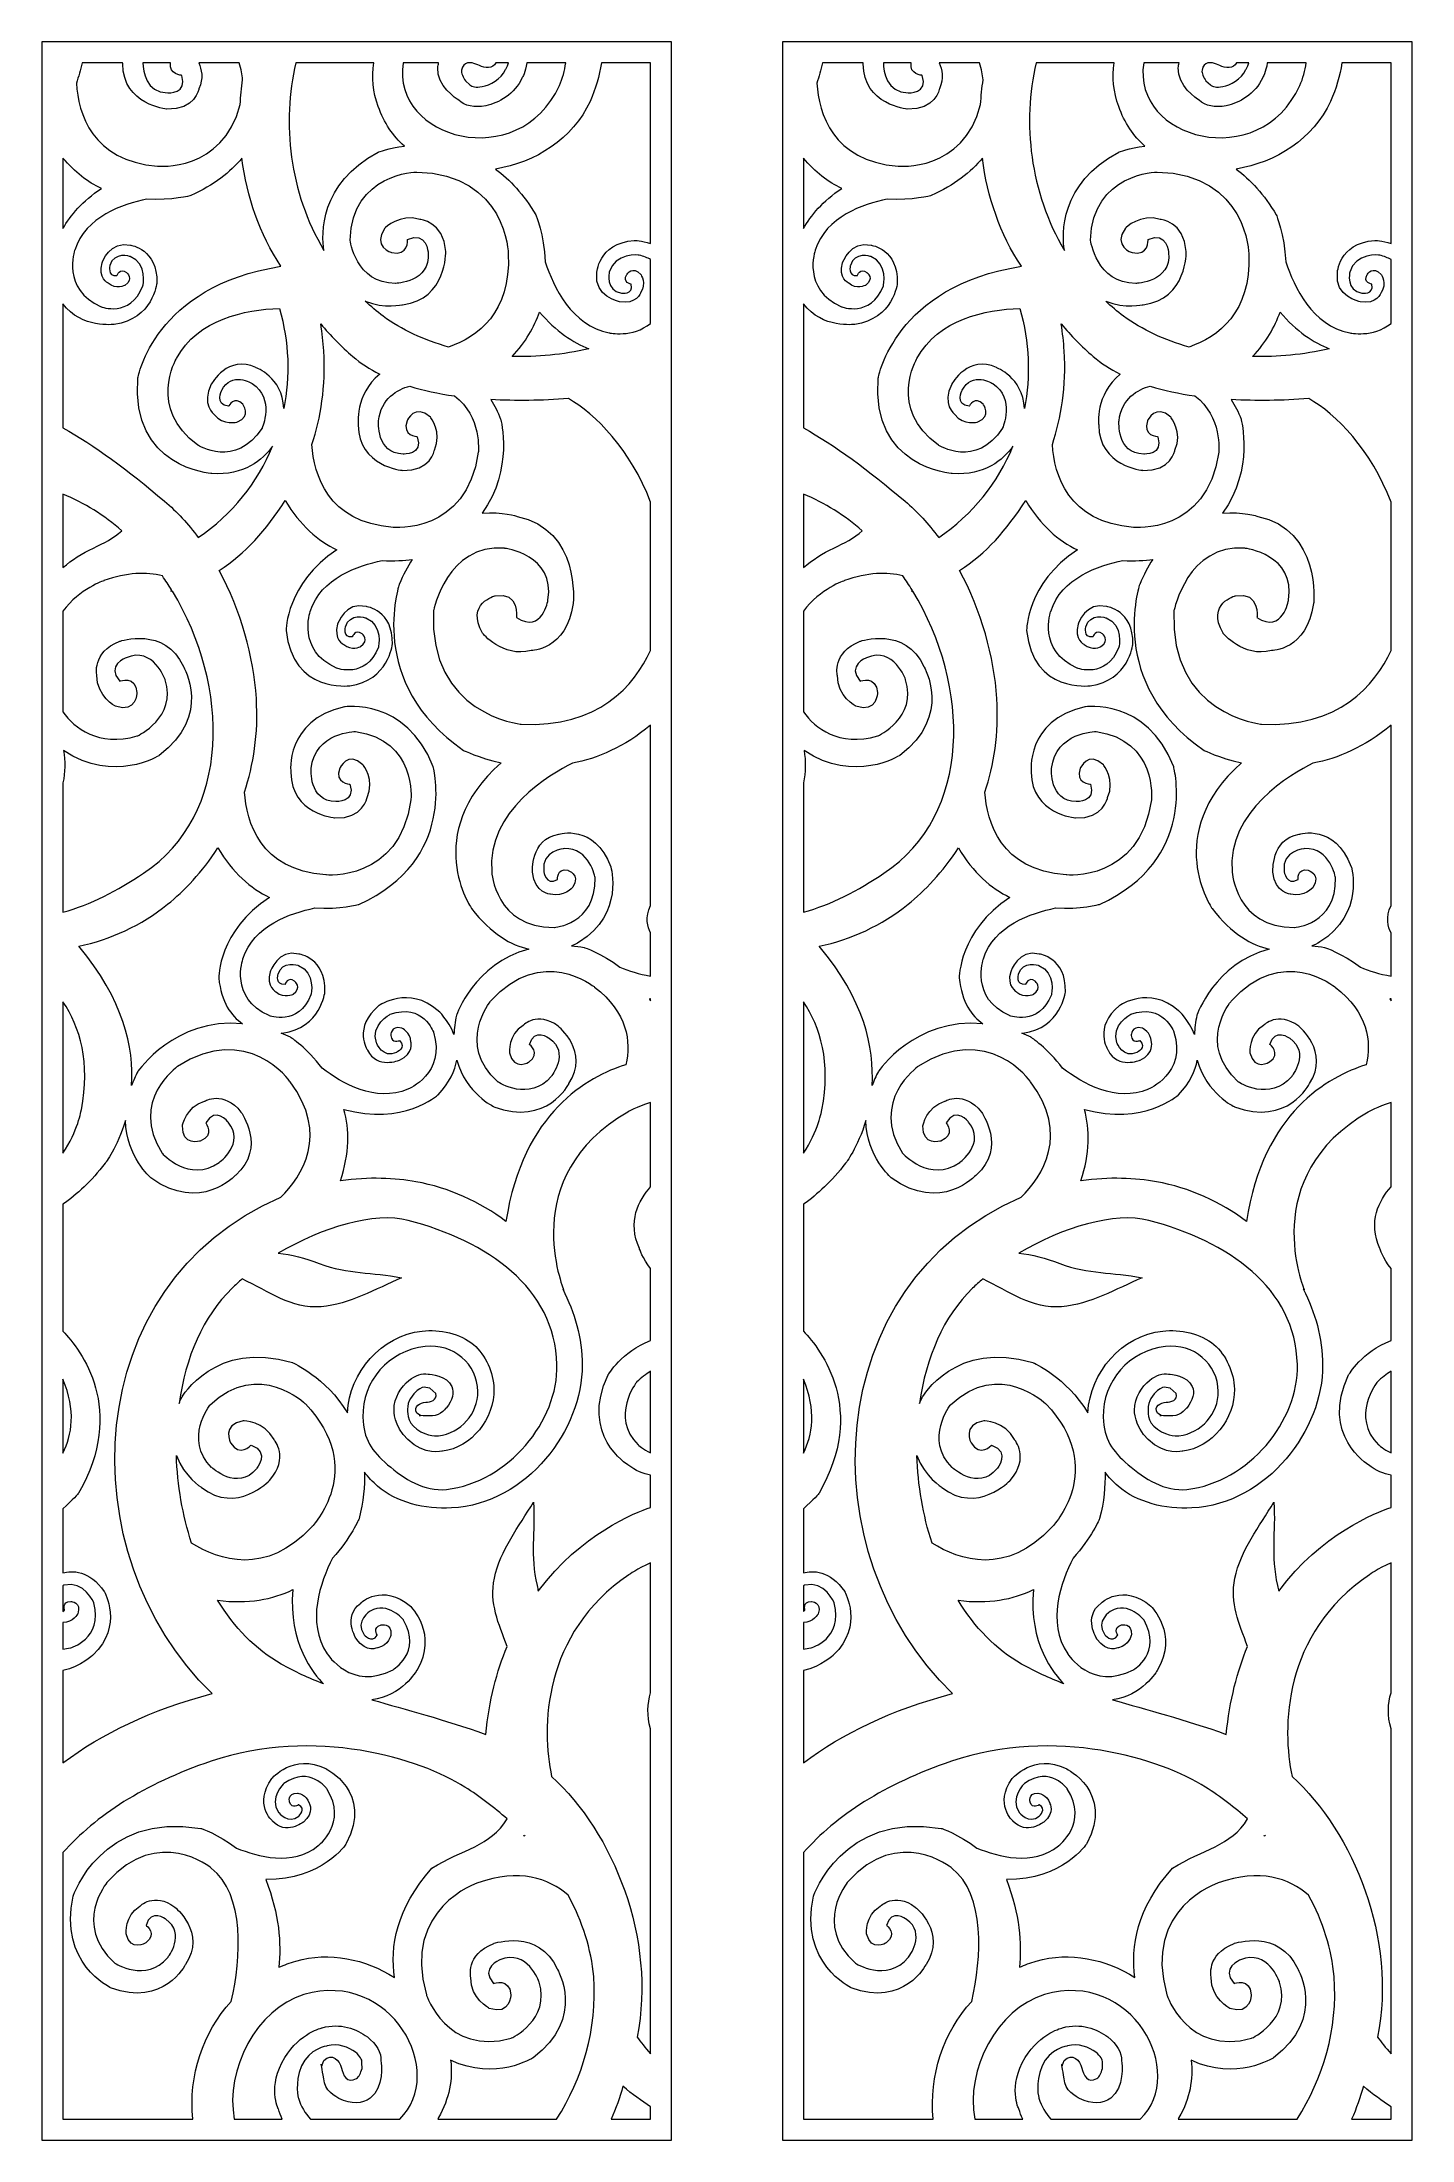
# Model space of a CAD drawing. Header units: centimetres. Extents: x -9.4 to 9.3, y -14.2 to 14.3.
import ezdxf

# ---------------------------------------------------------------- set-up
doc = ezdxf.new("R2010")
doc.units = ezdxf.units.CM
doc.header["$MEASUREMENT"] = 0
doc.layers.add('layer 1', color=7, linetype='Continuous')

msp = doc.modelspace()

# ---------------------------------------------------------------- linework, layer by layer
at = {"layer": 'layer 1', "color": 177, "lineweight": 9}
for points, knots in [([(-9.39371, 14.32172), (-9.39371, 14.32172), (-0.82604, 14.32172), (-0.82604, 14.32172), (-0.82604, 14.32172), (-0.82604, 14.32172), (-0.82604, -14.23719), (-0.82604, -14.23719), (-0.82604, -14.23719), (-0.82604, -14.23719), (-9.39371, -14.23719), (-9.39371, -14.23719), (-9.39371, -14.23719), (-9.39371, -14.23719), (-9.39371, 14.32172), (-9.39371, 14.32172)], [0, 0, 0, 0, 0.2, 0.2, 0.2, 0.2, 0.4, 0.4, 0.4, 0.4, 0.6, 0.6, 0.6, 0.6, 1, 1, 1, 1]), ([(-8.84729, 14.03612), (-8.84729, 14.03612), (-8.29604, 14.03612), (-8.29604, 14.03612), (-8.29604, 14.03612), (-8.29547, 14.02823), (-8.29493, 14.02398), (-8.29493, 14.02398), (-8.29493, 14.02398), (-8.28992, 13.46097), (-7.69445, 13.40837), (-7.69445, 13.40837), (-7.69445, 13.40837), (-7.31094, 13.38998), (-7.25705, 13.68521), (-7.25705, 13.68521), (-7.25705, 13.68521), (-7.19309, 13.82437), (-7.22276, 13.95291), (-7.25876, 14.03612), (-7.25876, 14.03612), (-7.25876, 14.03612), (-6.71085, 14.03612), (-6.71085, 14.03612), (-6.71085, 14.03612), (-6.68268, 13.95224), (-6.66922, 13.87235), (-6.66318, 13.80758), (-6.66318, 13.80758), (-6.67907, 13.6961), (-6.69027, 13.58362), (-6.69683, 13.47061), (-6.69683, 13.47061), (-6.9328, 12.54236), (-7.82052, 12.63195), (-7.82052, 12.63195), (-7.82052, 12.63195), (-8.72011, 12.69984), (-8.89705, 13.35541), (-8.92587, 13.75948), (-8.92587, 13.75948), (-8.89635, 13.8486), (-8.86996, 13.94078), (-8.84729, 14.03612)], [0, 0, 0, 0, 0.08333333, 0.08333333, 0.08333333, 0.08333333, 0.16666667, 0.16666667, 0.16666667, 0.16666667, 0.25, 0.25, 0.25, 0.25, 0.33333333, 0.33333333, 0.33333333, 0.33333333, 0.41666667, 0.41666667, 0.41666667, 0.41666667, 0.5, 0.5, 0.5, 0.5, 0.58333333, 0.58333333, 0.58333333, 0.58333333, 0.66666667, 0.66666667, 0.66666667, 0.66666667, 0.75, 0.75, 0.75, 0.75, 0.83333333, 0.83333333, 0.83333333, 0.83333333, 1, 1, 1, 1]), ([(-8.01961, 14.03612), (-8.01961, 14.03612), (-7.64282, 14.03612), (-7.64282, 14.03612), (-7.64282, 14.03612), (-7.67022, 13.87774), (-7.49106, 13.86669), (-7.49106, 13.86669), (-7.49106, 13.86669), (-7.40636, 13.61495), (-7.68304, 13.62973), (-7.68304, 13.62973), (-7.68304, 13.62973), (-7.98229, 13.63471), (-8.01741, 13.92263), (-8.01961, 14.03612)], [0, 0, 0, 0, 0.2, 0.2, 0.2, 0.2, 0.4, 0.4, 0.4, 0.4, 0.6, 0.6, 0.6, 0.6, 1, 1, 1, 1]), ([(-5.94091, 14.03612), (-5.94091, 14.03612), (-4.87827, 14.03612), (-4.87827, 14.03612), (-4.87827, 14.03612), (-4.9071, 13.8427), (-4.891, 13.6399), (-4.818, 13.44317), (-4.818, 13.44317), (-4.73905, 13.21839), (-4.61527, 13.03989), (-4.46219, 12.90418), (-4.46219, 12.90418), (-4.67768, 12.87682), (-4.81647, 12.82199), (-4.81647, 12.82199), (-4.81647, 12.82199), (-5.62506, 12.39026), (-5.59036, 11.70099), (-5.55692, 11.48533), (-5.55692, 11.48533), (-6.02855, 12.27556), (-6.13023, 13.22616), (-5.94091, 14.03612)], [0, 0, 0, 0, 0.14285714, 0.14285714, 0.14285714, 0.14285714, 0.28571429, 0.28571429, 0.28571429, 0.28571429, 0.42857143, 0.42857143, 0.42857143, 0.42857143, 0.57142857, 0.57142857, 0.57142857, 0.57142857, 0.71428571, 0.71428571, 0.71428571, 0.71428571, 1, 1, 1, 1]), ([(-4.47684, 14.03612), (-4.47684, 14.03612), (-3.99535, 14.03612), (-3.99535, 14.03612), (-3.99535, 14.03612), (-4.00141, 14.01498), (-4.00528, 13.99302), (-4.00695, 13.97021), (-4.00695, 13.97021), (-4.02347, 13.73368), (-3.75755, 13.54622), (-3.7215, 13.52804), (-3.7215, 13.52804), (-3.64099, 13.45005), (-3.5092, 13.42316), (-3.35322, 13.45449), (-3.35322, 13.45449), (-3.17973, 13.49013), (-2.9601, 13.60886), (-2.85688, 13.83724), (-2.85688, 13.83724), (-2.85688, 13.83724), (-2.81654, 13.91123), (-2.79513, 14.03612), (-2.79513, 14.03612), (-2.79513, 14.03612), (-2.26659, 14.03612), (-2.26659, 14.03612), (-2.26659, 14.03612), (-2.28073, 13.92937), (-2.30885, 13.82606), (-2.35276, 13.72941), (-2.35276, 13.72941), (-2.90195, 12.52507), (-4.6455, 13.00001), (-4.47684, 14.03612)], [0, 0, 0, 0, 0.1, 0.1, 0.1, 0.1, 0.2, 0.2, 0.2, 0.2, 0.3, 0.3, 0.3, 0.3, 0.4, 0.4, 0.4, 0.4, 0.5, 0.5, 0.5, 0.5, 0.6, 0.6, 0.6, 0.6, 0.7, 0.7, 0.7, 0.7, 0.8, 0.8, 0.8, 0.8, 1, 1, 1, 1]), ([(-3.60448, 14.03612), (-3.60448, 14.03612), (-3.54119, 14.03612), (-3.54119, 14.03612), (-3.54119, 14.03612), (-3.50598, 14.02967), (-3.47032, 14.01462), (-3.44184, 13.99954), (-3.44184, 13.99954), (-3.3699, 13.96019), (-3.25196, 13.95411), (-3.2164, 14.03612), (-3.2164, 14.03612), (-3.2164, 14.03612), (-3.0465, 14.03612), (-3.0465, 14.03612), (-3.0465, 14.03612), (-3.06519, 13.98089), (-3.08681, 13.94726), (-3.08681, 13.94726), (-3.08681, 13.94726), (-3.14806, 13.81121), (-3.29591, 13.73547), (-3.40293, 13.71367), (-3.40293, 13.71367), (-3.4869, 13.69672), (-3.54007, 13.7118), (-3.57043, 13.74008), (-3.57043, 13.74008), (-3.57043, 13.74008), (-3.63075, 13.79152), (-3.63075, 13.79152), (-3.63075, 13.79152), (-3.66346, 13.84246), (-3.69221, 13.89512), (-3.68264, 13.93736), (-3.68264, 13.93736), (-3.67203, 13.99899), (-3.64184, 14.02722), (-3.60448, 14.03612)], [0, 0, 0, 0, 0.09090909, 0.09090909, 0.09090909, 0.09090909, 0.18181818, 0.18181818, 0.18181818, 0.18181818, 0.27272727, 0.27272727, 0.27272727, 0.27272727, 0.36363636, 0.36363636, 0.36363636, 0.36363636, 0.45454545, 0.45454545, 0.45454545, 0.45454545, 0.54545455, 0.54545455, 0.54545455, 0.54545455, 0.63636364, 0.63636364, 0.63636364, 0.63636364, 0.72727273, 0.72727273, 0.72727273, 0.72727273, 0.81818182, 0.81818182, 0.81818182, 0.81818182, 1, 1, 1, 1]), ([(-1.7811, 14.03612), (-1.7811, 14.03612), (-1.11163, 14.03612), (-1.11163, 14.03612), (-1.11163, 14.03612), (-1.11163, 14.03612), (-1.11163, 11.57808), (-1.11163, 11.57808), (-1.11163, 11.57808), (-1.23499, 11.62078), (-1.333, 11.62009), (-1.333, 11.62009), (-1.333, 11.62009), (-1.83626, 11.57663), (-1.84203, 11.17178), (-1.84203, 11.17178), (-1.84203, 11.17178), (-1.88645, 10.85768), (-1.534, 10.7838), (-1.534, 10.7838), (-1.534, 10.7838), (-1.30332, 10.74384), (-1.24669, 10.90867), (-1.24669, 10.90867), (-1.24669, 10.90867), (-1.16328, 11.03191), (-1.24443, 11.15735), (-1.24443, 11.15735), (-1.24443, 11.15735), (-1.35682, 11.28293), (-1.4357, 11.15784), (-1.4357, 11.15784), (-1.4357, 11.15784), (-1.49933, 11.04781), (-1.37406, 11.02321), (-1.37406, 11.02321), (-1.37406, 11.02321), (-1.34048, 10.87818), (-1.50935, 10.90323), (-1.50935, 10.90323), (-1.50935, 10.90323), (-1.72822, 10.93868), (-1.67404, 11.18652), (-1.67404, 11.18652), (-1.67404, 11.18652), (-1.60041, 11.45741), (-1.26638, 11.42068), (-1.26638, 11.42068), (-1.26638, 11.42068), (-1.20611, 11.40452), (-1.15502, 11.38366), (-1.11163, 11.3595), (-1.11163, 11.3595), (-1.11163, 11.3595), (-1.11163, 10.49163), (-1.11163, 10.49163), (-1.11163, 10.49163), (-1.35681, 10.29039), (-1.67426, 10.36148), (-1.67426, 10.36148), (-1.67426, 10.36148), (-2.1872, 10.46139), (-2.42825, 10.98324), (-2.54472, 11.32977), (-2.54472, 11.32977), (-2.56343, 11.69923), (-2.67263, 11.96859), (-2.67263, 11.96859), (-2.67263, 11.96859), (-2.83981, 12.24787), (-3.02744, 12.44891), (-3.22031, 12.592), (-3.22031, 12.592), (-2.683, 12.67904), (-2.16806, 13.00423), (-1.93538, 13.51313), (-1.93538, 13.51313), (-1.85745, 13.68478), (-1.80683, 13.86043), (-1.7811, 14.03612)], [0, 0, 0, 0, 0.04761905, 0.04761905, 0.04761905, 0.04761905, 0.0952381, 0.0952381, 0.0952381, 0.0952381, 0.14285714, 0.14285714, 0.14285714, 0.14285714, 0.19047619, 0.19047619, 0.19047619, 0.19047619, 0.23809524, 0.23809524, 0.23809524, 0.23809524, 0.28571429, 0.28571429, 0.28571429, 0.28571429, 0.33333333, 0.33333333, 0.33333333, 0.33333333, 0.38095238, 0.38095238, 0.38095238, 0.38095238, 0.42857143, 0.42857143, 0.42857143, 0.42857143, 0.47619048, 0.47619048, 0.47619048, 0.47619048, 0.52380952, 0.52380952, 0.52380952, 0.52380952, 0.57142857, 0.57142857, 0.57142857, 0.57142857, 0.61904762, 0.61904762, 0.61904762, 0.61904762, 0.66666667, 0.66666667, 0.66666667, 0.66666667, 0.71428571, 0.71428571, 0.71428571, 0.71428571, 0.76190476, 0.76190476, 0.76190476, 0.76190476, 0.80952381, 0.80952381, 0.80952381, 0.80952381, 0.85714286, 0.85714286, 0.85714286, 0.85714286, 0.9047619, 0.9047619, 0.9047619, 0.9047619, 1, 1, 1, 1]), ([(-9.10812, 9.06867), (-9.10812, 9.06867), (-9.10812, 10.75562), (-9.10812, 10.75562), (-9.10812, 10.75562), (-8.85287, 10.41615), (-8.41079, 10.47749), (-8.41079, 10.47749), (-8.41079, 10.47749), (-7.8846, 10.54829), (-7.83077, 11.04053), (-7.83077, 11.04053), (-7.83077, 11.04053), (-7.8168, 11.50637), (-8.18719, 11.55496), (-8.18719, 11.55496), (-8.18719, 11.55496), (-8.4703, 11.62926), (-8.5757, 11.31416), (-8.5757, 11.31416), (-8.5757, 11.31416), (-8.63698, 11.10702), (-8.49197, 11.03751), (-8.49197, 11.03751), (-8.49197, 11.03751), (-8.38795, 10.94788), (-8.26431, 11.00885), (-8.26431, 11.00885), (-8.26431, 11.00885), (-8.13721, 11.09841), (-8.24342, 11.18407), (-8.24342, 11.18407), (-8.24342, 11.18407), (-8.33746, 11.25415), (-8.37338, 11.14199), (-8.37338, 11.14199), (-8.37338, 11.14199), (-8.50989, 11.1267), (-8.46888, 11.27879), (-8.46888, 11.27879), (-8.46888, 11.27879), (-8.41299, 11.47559), (-8.19164, 11.39943), (-8.19164, 11.39943), (-8.19164, 11.39943), (-7.95126, 11.30297), (-8.02065, 11.0008), (-8.02065, 11.0008), (-8.02065, 11.0008), (-8.19432, 10.56366), (-8.59004, 10.7168), (-8.59004, 10.7168), (-8.59004, 10.7168), (-9.13373, 10.95649), (-8.94773, 11.48785), (-8.94773, 11.48785), (-8.94773, 11.48785), (-8.8013, 11.94725), (-8.2973, 12.11235), (-7.96727, 12.18202), (-7.96727, 12.18202), (-7.62668, 12.15967), (-7.36816, 12.23094), (-7.36816, 12.23094), (-7.36816, 12.23094), (-7.05279, 12.373), (-6.8296, 12.551), (-6.67273, 12.74039), (-6.67273, 12.74039), (-6.60659, 12.21553), (-6.43308, 11.70588), (-6.14123, 11.26774), (-6.14123, 11.26774), (-7.86832, 11.00256), (-8.08919, 9.74841), (-8.08919, 9.74841), (-8.08919, 9.74841), (-8.19638, 8.52442), (-7.08314, 8.44683), (-7.08314, 8.44683), (-7.08314, 8.44683), (-6.64212, 8.41711), (-6.38979, 8.63414), (-6.25654, 8.81863), (-6.25654, 8.81863), (-6.45911, 8.32418), (-6.80368, 7.8901), (-7.26708, 7.57566), (-7.26708, 7.57566), (-7.40368, 7.75959), (-7.55671, 7.92715), (-7.72542, 8.0711), (-7.72542, 8.0711), (-8.23159, 8.49837), (-8.68039, 8.83448), (-9.10812, 9.06867)], [0, 0, 0, 0, 0.04, 0.04, 0.04, 0.04, 0.08, 0.08, 0.08, 0.08, 0.12, 0.12, 0.12, 0.12, 0.16, 0.16, 0.16, 0.16, 0.2, 0.2, 0.2, 0.2, 0.24, 0.24, 0.24, 0.24, 0.28, 0.28, 0.28, 0.28, 0.32, 0.32, 0.32, 0.32, 0.36, 0.36, 0.36, 0.36, 0.4, 0.4, 0.4, 0.4, 0.44, 0.44, 0.44, 0.44, 0.48, 0.48, 0.48, 0.48, 0.52, 0.52, 0.52, 0.52, 0.56, 0.56, 0.56, 0.56, 0.6, 0.6, 0.6, 0.6, 0.64, 0.64, 0.64, 0.64, 0.68, 0.68, 0.68, 0.68, 0.72, 0.72, 0.72, 0.72, 0.76, 0.76, 0.76, 0.76, 0.8, 0.8, 0.8, 0.8, 0.84, 0.84, 0.84, 0.84, 0.88, 0.88, 0.88, 0.88, 0.92, 0.92, 0.92, 0.92, 1, 1, 1, 1]), ([(-9.10812, 11.7814), (-9.10812, 11.7814), (-9.10812, 12.74219), (-9.10812, 12.74219), (-9.10812, 12.74219), (-8.94795, 12.54817), (-8.76921, 12.4137), (-8.58568, 12.32656), (-8.58568, 12.32656), (-8.84507, 12.15609), (-9.00699, 11.96013), (-9.10812, 11.7814)], [0, 0, 0, 0, 0.25, 0.25, 0.25, 0.25, 0.5, 0.5, 0.5, 0.5, 1, 1, 1, 1]), ([(-4.99485, 10.79286), (-4.91816, 10.72209), (-4.83744, 10.65396), (-4.75154, 10.58948), (-4.75154, 10.58948), (-4.49688, 10.40401), (-4.19427, 10.26213), (-3.86051, 10.16887), (-3.86051, 10.16887), (-3.46084, 10.30801), (-3.01507, 10.63688), (-3.04752, 11.43124), (-3.04752, 11.43124), (-3.04752, 11.43124), (-3.06434, 12.5217), (-4.29439, 12.55124), (-4.29439, 12.55124), (-4.29439, 12.55124), (-5.17433, 12.53681), (-5.20131, 11.62437), (-5.20131, 11.62437), (-5.20131, 11.62437), (-5.12355, 11.03035), (-4.58302, 11.03583), (-4.58302, 11.03583), (-4.58302, 11.03583), (-4.09876, 11.05174), (-4.13891, 11.45388), (-4.13891, 11.45388), (-4.13891, 11.45388), (-4.15776, 11.7536), (-4.41814, 11.63079), (-4.41814, 11.63079), (-4.41814, 11.63079), (-4.40542, 11.39856), (-4.63511, 11.45446), (-4.63511, 11.45446), (-4.63511, 11.45446), (-4.90662, 11.53935), (-4.72647, 11.78821), (-4.72647, 11.78821), (-4.72647, 11.78821), (-4.5236, 11.99385), (-4.25216, 11.90551), (-4.25216, 11.90551), (-4.25216, 11.90551), (-3.92756, 11.88459), (-3.89919, 11.46941), (-3.89919, 11.46941), (-3.89919, 11.46941), (-3.881, 10.82177), (-4.4865, 10.74566), (-4.4865, 10.74566), (-4.4865, 10.74566), (-4.72924, 10.68693), (-4.99485, 10.79286)], [0, 0, 0, 0, 0.06666667, 0.06666667, 0.06666667, 0.06666667, 0.13333333, 0.13333333, 0.13333333, 0.13333333, 0.2, 0.2, 0.2, 0.2, 0.26666667, 0.26666667, 0.26666667, 0.26666667, 0.33333333, 0.33333333, 0.33333333, 0.33333333, 0.4, 0.4, 0.4, 0.4, 0.46666667, 0.46666667, 0.46666667, 0.46666667, 0.53333333, 0.53333333, 0.53333333, 0.53333333, 0.6, 0.6, 0.6, 0.6, 0.66666667, 0.66666667, 0.66666667, 0.66666667, 0.73333333, 0.73333333, 0.73333333, 0.73333333, 0.8, 0.8, 0.8, 0.8, 0.86666667, 0.86666667, 0.86666667, 0.86666667, 1, 1, 1, 1]), ([(-6.10187, 9.33265), (-6.0149, 9.77), (-6.03057, 10.23513), (-6.16199, 10.69439), (-6.16199, 10.69439), (-6.63271, 10.67882), (-7.26907, 10.55068), (-7.56462, 10.01296), (-7.56462, 10.01296), (-7.56462, 10.01296), (-7.96381, 9.32715), (-7.2717, 8.83428), (-7.2717, 8.83428), (-7.2717, 8.83428), (-6.75853, 8.50548), (-6.39881, 9.06541), (-6.39881, 9.06541), (-6.39881, 9.06541), (-6.22165, 9.46604), (-6.53163, 9.67221), (-6.53163, 9.67221), (-6.53163, 9.67221), (-6.81904, 9.84516), (-6.9476, 9.58021), (-6.9476, 9.58021), (-6.9476, 9.58021), (-7.04989, 9.38528), (-6.85325, 9.36445), (-6.85325, 9.36445), (-6.85325, 9.36445), (-6.77227, 9.51334), (-6.66227, 9.38927), (-6.66227, 9.38927), (-6.66227, 9.38927), (-6.53646, 9.23254), (-6.73374, 9.14961), (-6.73374, 9.14961), (-6.73374, 9.14961), (-6.92862, 9.0969), (-7.04988, 9.25113), (-7.04988, 9.25113), (-7.04988, 9.25113), (-7.2314, 9.39623), (-7.09007, 9.66536), (-7.09007, 9.66536), (-7.09007, 9.66536), (-6.85823, 10.07499), (-6.48136, 9.88848), (-6.48136, 9.88848), (-6.48136, 9.88848), (-6.12424, 9.76352), (-6.10187, 9.33265)], [0, 0, 0, 0, 0.07142857, 0.07142857, 0.07142857, 0.07142857, 0.14285714, 0.14285714, 0.14285714, 0.14285714, 0.21428571, 0.21428571, 0.21428571, 0.21428571, 0.28571429, 0.28571429, 0.28571429, 0.28571429, 0.35714286, 0.35714286, 0.35714286, 0.35714286, 0.42857143, 0.42857143, 0.42857143, 0.42857143, 0.5, 0.5, 0.5, 0.5, 0.57142857, 0.57142857, 0.57142857, 0.57142857, 0.64285714, 0.64285714, 0.64285714, 0.64285714, 0.71428571, 0.71428571, 0.71428571, 0.71428571, 0.78571429, 0.78571429, 0.78571429, 0.78571429, 0.85714286, 0.85714286, 0.85714286, 0.85714286, 1, 1, 1, 1]), ([(-2.99535, 10.04072), (-2.658, 10.03091), (-2.30617, 10.06429), (-1.95218, 10.14453), (-1.95218, 10.14453), (-2.16168, 10.22969), (-2.40022, 10.38051), (-2.62263, 10.64587), (-2.62263, 10.64587), (-2.69224, 10.44069), (-2.81173, 10.23475), (-2.99535, 10.04072)], [0, 0, 0, 0, 0.25, 0.25, 0.25, 0.25, 0.5, 0.5, 0.5, 0.5, 1, 1, 1, 1]), ([(-5.60086, 10.4847), (-5.58089, 10.35994), (-5.567, 10.23643), (-5.55932, 10.11544), (-5.55932, 10.11544), (-5.52948, 9.63142), (-5.59855, 9.2104), (-5.72079, 8.84134), (-5.72079, 8.84134), (-5.69196, 8.43726), (-5.51502, 7.7817), (-4.61543, 7.71381), (-4.61543, 7.71381), (-4.61543, 7.71381), (-3.6143, 7.61261), (-3.4557, 8.73672), (-3.4557, 8.73672), (-3.4557, 8.73672), (-3.40651, 9.22833), (-3.78043, 9.50264), (-3.78043, 9.50264), (-3.99641, 9.53408), (-4.20069, 9.57848), (-4.38945, 9.6373), (-4.38945, 9.6373), (-4.55567, 9.5907), (-4.78085, 9.47098), (-4.8136, 9.16328), (-4.8136, 9.16328), (-4.8136, 9.16328), (-4.85081, 8.71778), (-4.47797, 8.71157), (-4.47797, 8.71157), (-4.47797, 8.71157), (-4.20128, 8.69681), (-4.28599, 8.94855), (-4.28599, 8.94855), (-4.28599, 8.94855), (-4.50018, 8.96172), (-4.42437, 9.16626), (-4.42437, 9.16626), (-4.42437, 9.16626), (-4.31755, 9.40599), (-4.10875, 9.21429), (-4.10875, 9.21429), (-4.10875, 9.21429), (-3.94199, 9.00637), (-4.05198, 8.76706), (-4.05198, 8.76706), (-4.05198, 8.76706), (-4.10585, 8.47182), (-4.48937, 8.49023), (-4.48937, 8.49023), (-4.48937, 8.49023), (-5.08484, 8.54281), (-5.08984, 9.10584), (-5.08984, 9.10584), (-5.08984, 9.10584), (-5.14051, 9.52138), (-4.79796, 9.80057), (-4.79796, 9.80057), (-4.93369, 9.86923), (-5.05643, 9.94883), (-5.16383, 10.04025), (-5.16383, 10.04025), (-5.32262, 10.17591), (-5.46614, 10.32572), (-5.60086, 10.4847)], [0, 0, 0, 0, 0.05555556, 0.05555556, 0.05555556, 0.05555556, 0.11111111, 0.11111111, 0.11111111, 0.11111111, 0.16666667, 0.16666667, 0.16666667, 0.16666667, 0.22222222, 0.22222222, 0.22222222, 0.22222222, 0.27777778, 0.27777778, 0.27777778, 0.27777778, 0.33333333, 0.33333333, 0.33333333, 0.33333333, 0.38888889, 0.38888889, 0.38888889, 0.38888889, 0.44444444, 0.44444444, 0.44444444, 0.44444444, 0.5, 0.5, 0.5, 0.5, 0.55555556, 0.55555556, 0.55555556, 0.55555556, 0.61111111, 0.61111111, 0.61111111, 0.61111111, 0.66666667, 0.66666667, 0.66666667, 0.66666667, 0.72222222, 0.72222222, 0.72222222, 0.72222222, 0.77777778, 0.77777778, 0.77777778, 0.77777778, 0.83333333, 0.83333333, 0.83333333, 0.83333333, 0.88888889, 0.88888889, 0.88888889, 0.88888889, 1, 1, 1, 1]), ([(-1.11163, 8.05922), (-1.11163, 8.05922), (-1.11163, 6.03897), (-1.11163, 6.03897), (-1.11163, 6.03897), (-1.33112, 5.56177), (-1.81624, 4.98363), (-2.87426, 5.03537), (-2.87426, 5.03537), (-2.87426, 5.03537), (-4.13888, 5.16381), (-4.06546, 6.58151), (-4.06546, 6.58151), (-4.06546, 6.58151), (-3.87845, 7.49442), (-3.10121, 7.42976), (-3.10121, 7.42976), (-3.10121, 7.42976), (-2.40225, 7.34467), (-2.50826, 6.72551), (-2.50826, 6.72551), (-2.50826, 6.72551), (-2.57899, 6.26179), (-2.93675, 6.48583), (-2.93675, 6.48583), (-2.93675, 6.48583), (-2.88989, 6.84216), (-3.22677, 6.78439), (-3.22677, 6.78439), (-3.22677, 6.78439), (-3.62987, 6.67989), (-3.39828, 6.27478), (-3.39828, 6.27478), (-3.39828, 6.27478), (-3.13111, 5.93556), (-2.73658, 6.0379), (-2.73658, 6.0379), (-2.73658, 6.0379), (-2.25903, 6.03607), (-2.16546, 6.67972), (-2.16546, 6.67972), (-2.16546, 6.67972), (-2.0611, 7.68146), (-2.92647, 7.86406), (-2.92647, 7.86406), (-2.92647, 7.86406), (-3.12942, 7.9346), (-3.40344, 7.90545), (-3.40344, 7.90545), (-2.97067, 8.5075), (-3.15174, 9.18622), (-3.15174, 9.18622), (-3.15174, 9.18622), (-3.19138, 9.28714), (-3.23638, 9.3757), (-3.28515, 9.45359), (-3.28515, 9.45359), (-2.94817, 9.43435), (-2.59255, 9.44026), (-2.23038, 9.46659), (-2.23038, 9.46659), (-1.86417, 9.26462), (-1.37862, 8.76027), (-1.11163, 8.05922)], [0, 0, 0, 0, 0.05882353, 0.05882353, 0.05882353, 0.05882353, 0.11764706, 0.11764706, 0.11764706, 0.11764706, 0.17647059, 0.17647059, 0.17647059, 0.17647059, 0.23529412, 0.23529412, 0.23529412, 0.23529412, 0.29411765, 0.29411765, 0.29411765, 0.29411765, 0.35294118, 0.35294118, 0.35294118, 0.35294118, 0.41176471, 0.41176471, 0.41176471, 0.41176471, 0.47058824, 0.47058824, 0.47058824, 0.47058824, 0.52941176, 0.52941176, 0.52941176, 0.52941176, 0.58823529, 0.58823529, 0.58823529, 0.58823529, 0.64705882, 0.64705882, 0.64705882, 0.64705882, 0.70588235, 0.70588235, 0.70588235, 0.70588235, 0.76470588, 0.76470588, 0.76470588, 0.76470588, 0.82352941, 0.82352941, 0.82352941, 0.82352941, 0.88235294, 0.88235294, 0.88235294, 0.88235294, 1, 1, 1, 1]), ([(-9.10812, 7.16836), (-9.10812, 7.16836), (-9.10812, 8.16658), (-9.10812, 8.16658), (-9.10812, 8.16658), (-8.81523, 8.04771), (-8.5468, 7.87717), (-8.30763, 7.66894), (-8.30763, 7.66894), (-8.41934, 7.56723), (-8.55054, 7.49976), (-8.6947, 7.43254), (-8.6947, 7.43254), (-8.84727, 7.3614), (-8.98576, 7.272), (-9.10812, 7.16836)], [0, 0, 0, 0, 0.2, 0.2, 0.2, 0.2, 0.4, 0.4, 0.4, 0.4, 0.6, 0.6, 0.6, 0.6, 1, 1, 1, 1]), ([(-3.78688, 0.81334), (-3.78378, 0.89472), (-3.77312, 0.98178), (-3.75287, 1.07497), (-3.75287, 1.07497), (-3.75287, 1.07497), (-3.51544, 1.77401), (-2.76903, 1.9733), (-2.76903, 1.9733), (-3.00637, 2.02599), (-3.27976, 2.1771), (-3.54687, 2.52582), (-3.54687, 2.52582), (-3.54687, 2.52582), (-4.2393, 3.53286), (-3.14681, 4.51152), (-3.14681, 4.51152), (-3.45815, 4.57785), (-3.65565, 4.67901), (-3.65565, 4.67901), (-3.65565, 4.67901), (-4.9899, 5.59166), (-4.53219, 6.93738), (-4.53219, 6.93738), (-4.53219, 6.93738), (-4.47772, 7.06666), (-4.41805, 7.17909), (-4.3549, 7.27724), (-4.3549, 7.27724), (-4.46037, 7.26352), (-4.60224, 7.25337), (-4.76218, 7.26387), (-4.76218, 7.26387), (-5.09221, 7.19419), (-5.59622, 7.0291), (-5.74264, 6.56971), (-5.74264, 6.56971), (-5.74264, 6.56971), (-5.92864, 6.03835), (-5.38495, 5.79866), (-5.38495, 5.79866), (-5.38495, 5.79866), (-4.98924, 5.64552), (-4.81557, 6.08266), (-4.81557, 6.08266), (-4.81557, 6.08266), (-4.74619, 6.38483), (-4.98657, 6.48129), (-4.98657, 6.48129), (-4.98657, 6.48129), (-5.2079, 6.55745), (-5.2638, 6.36065), (-5.2638, 6.36065), (-5.2638, 6.36065), (-5.30482, 6.20856), (-5.16829, 6.22383), (-5.16829, 6.22383), (-5.16829, 6.22383), (-5.13237, 6.33601), (-5.03833, 6.26593), (-5.03833, 6.26593), (-5.03833, 6.26593), (-4.93213, 6.18027), (-5.05924, 6.0907), (-5.05924, 6.0907), (-5.05924, 6.0907), (-5.18288, 6.02974), (-5.2869, 6.11937), (-5.2869, 6.11937), (-5.2869, 6.11937), (-5.43189, 6.18887), (-5.37061, 6.39602), (-5.37061, 6.39602), (-5.37061, 6.39602), (-5.26522, 6.71111), (-4.98212, 6.6368), (-4.98212, 6.6368), (-4.98212, 6.6368), (-4.61171, 6.58823), (-4.6257, 6.12238), (-4.6257, 6.12238), (-4.6257, 6.12238), (-4.67952, 5.63015), (-5.20571, 5.55935), (-5.20571, 5.55935), (-5.20571, 5.55935), (-5.98196, 5.45145), (-6.07114, 6.3113), (-6.07114, 6.3113), (-6.07114, 6.3113), (-6.07582, 6.95152), (-5.38061, 7.40842), (-5.38061, 7.40842), (-5.63611, 7.52971), (-5.88232, 7.74272), (-6.08207, 8.08052), (-6.08207, 8.08052), (-6.34648, 7.67425), (-6.62249, 7.35663), (-6.98285, 7.12779), (-6.98285, 7.12779), (-6.6868, 6.58068), (-6.51272, 5.95496), (-6.47656, 5.3852), (-6.47656, 5.3852), (-6.44672, 4.90119), (-6.51578, 4.48015), (-6.63803, 4.1111), (-6.63803, 4.1111), (-6.6092, 3.70702), (-6.43226, 3.05146), (-5.53266, 2.98357), (-5.53266, 2.98357), (-5.53266, 2.98357), (-4.53153, 2.88237), (-4.37294, 4.00648), (-4.37294, 4.00648), (-4.37294, 4.00648), (-4.29207, 4.81442), (-5.12537, 4.93673), (-5.12537, 4.93673), (-5.12537, 4.93673), (-5.67805, 4.92898), (-5.73084, 4.43304), (-5.73084, 4.43304), (-5.73084, 4.43304), (-5.76804, 3.98754), (-5.39521, 3.98134), (-5.39521, 3.98134), (-5.39521, 3.98134), (-5.1185, 3.96655), (-5.20322, 4.21831), (-5.20322, 4.21831), (-5.20322, 4.21831), (-5.4174, 4.23148), (-5.34161, 4.43602), (-5.34161, 4.43602), (-5.34161, 4.43602), (-5.23479, 4.67574), (-5.02599, 4.48405), (-5.02599, 4.48405), (-5.02599, 4.48405), (-4.85923, 4.27614), (-4.96922, 4.03683), (-4.96922, 4.03683), (-4.96922, 4.03683), (-5.02309, 3.74158), (-5.40661, 3.75999), (-5.40661, 3.75999), (-5.40661, 3.75999), (-6.00208, 3.81257), (-6.00708, 4.37561), (-6.00708, 4.37561), (-6.00708, 4.37561), (-6.09357, 5.08455), (-5.27738, 5.27257), (-5.27738, 5.27257), (-5.27738, 5.27257), (-4.43923, 5.39862), (-4.06898, 4.45598), (-4.06898, 4.45598), (-4.06898, 4.45598), (-3.73118, 3.19029), (-5.0803, 2.58256), (-5.0803, 2.58256), (-5.0803, 2.58256), (-5.33884, 2.51128), (-5.67941, 2.53363), (-5.67941, 2.53363), (-6.00945, 2.46395), (-6.51346, 2.29886), (-6.65987, 1.83947), (-6.65987, 1.83947), (-6.65987, 1.83947), (-6.84588, 1.30811), (-6.30218, 1.06842), (-6.30218, 1.06842), (-6.30218, 1.06842), (-5.90648, 0.91526), (-5.73279, 1.35242), (-5.73279, 1.35242), (-5.73279, 1.35242), (-5.66342, 1.65459), (-5.9038, 1.75104), (-5.9038, 1.75104), (-5.9038, 1.75104), (-6.12514, 1.82719), (-6.18104, 1.63041), (-6.18104, 1.63041), (-6.18104, 1.63041), (-6.22205, 1.47832), (-6.08553, 1.4936), (-6.08553, 1.4936), (-6.08553, 1.4936), (-6.0496, 1.60577), (-5.95556, 1.53569), (-5.95556, 1.53569), (-5.95556, 1.53569), (-5.84937, 1.45001), (-5.97647, 1.36047), (-5.97647, 1.36047), (-5.97647, 1.36047), (-6.1001, 1.2995), (-6.20414, 1.38913), (-6.20414, 1.38913), (-6.20414, 1.38913), (-6.34913, 1.45864), (-6.28785, 1.66578), (-6.28785, 1.66578), (-6.28785, 1.66578), (-6.18246, 1.98087), (-5.89935, 1.90656), (-5.89935, 1.90656), (-5.89935, 1.90656), (-5.52895, 1.858), (-5.54293, 1.39214), (-5.54293, 1.39214), (-5.54293, 1.39214), (-5.59676, 0.89991), (-6.12293, 0.82911), (-6.12293, 0.82911), (-6.12293, 0.82911), (-6.12775, 0.82842), (-6.13667, 0.82761), (-6.13667, 0.82761), (-6.09524, 0.81127), (-6.05322, 0.79332), (-6.01056, 0.77362), (-6.01056, 0.77362), (-6.01056, 0.77362), (-5.78726, 0.62511), (-5.58089, 0.35327), (-5.58089, 0.35327), (-5.31192, 0.14971), (-4.85686, -0.12268), (-4.41395, 0.06788), (-4.41395, 0.06788), (-4.41395, 0.06788), (-3.89075, 0.27574), (-4.06615, 0.84345), (-4.06615, 0.84345), (-4.06615, 0.84345), (-4.20991, 1.24268), (-4.65387, 1.08727), (-4.65387, 1.08727), (-4.65387, 1.08727), (-4.92755, 0.94158), (-4.84281, 0.69682), (-4.84281, 0.69682), (-4.84281, 0.69682), (-4.75522, 0.47975), (-4.56996, 0.56655), (-4.56996, 0.56655), (-4.56996, 0.56655), (-4.42824, 0.63526), (-4.52926, 0.72834), (-4.52926, 0.72834), (-4.52926, 0.72834), (-4.63751, 0.68194), (-4.64624, 0.7989), (-4.64624, 0.7989), (-4.64624, 0.7989), (-4.65117, 0.93526), (-4.50021, 0.89799), (-4.50021, 0.89799), (-4.50021, 0.89799), (-4.37313, 0.84458), (-4.37261, 0.70727), (-4.37261, 0.70727), (-4.37261, 0.70727), (-4.33006, 0.55219), (-4.52667, 0.46269), (-4.52667, 0.46269), (-4.52667, 0.46269), (-4.8337, 0.33573), (-4.96316, 0.59823), (-4.96316, 0.59823), (-4.96316, 0.59823), (-5.1693, 0.90979), (-4.80834, 1.2046), (-4.80834, 1.2046), (-4.80834, 1.2046), (-4.40134, 1.48664), (-4.00293, 1.13569), (-4.00293, 1.13569), (-4.00293, 1.13569), (-3.86212, 1.01268), (-3.78688, 0.81334)], [0, 0, 0, 0, 0.01369863, 0.01369863, 0.01369863, 0.01369863, 0.02739726, 0.02739726, 0.02739726, 0.02739726, 0.04109589, 0.04109589, 0.04109589, 0.04109589, 0.05479452, 0.05479452, 0.05479452, 0.05479452, 0.06849315, 0.06849315, 0.06849315, 0.06849315, 0.08219178, 0.08219178, 0.08219178, 0.08219178, 0.09589041, 0.09589041, 0.09589041, 0.09589041, 0.10958904, 0.10958904, 0.10958904, 0.10958904, 0.12328767, 0.12328767, 0.12328767, 0.12328767, 0.1369863, 0.1369863, 0.1369863, 0.1369863, 0.15068493, 0.15068493, 0.15068493, 0.15068493, 0.16438356, 0.16438356, 0.16438356, 0.16438356, 0.17808219, 0.17808219, 0.17808219, 0.17808219, 0.19178082, 0.19178082, 0.19178082, 0.19178082, 0.20547945, 0.20547945, 0.20547945, 0.20547945, 0.21917808, 0.21917808, 0.21917808, 0.21917808, 0.23287671, 0.23287671, 0.23287671, 0.23287671, 0.24657534, 0.24657534, 0.24657534, 0.24657534, 0.26027397, 0.26027397, 0.26027397, 0.26027397, 0.2739726, 0.2739726, 0.2739726, 0.2739726, 0.28767123, 0.28767123, 0.28767123, 0.28767123, 0.30136986, 0.30136986, 0.30136986, 0.30136986, 0.31506849, 0.31506849, 0.31506849, 0.31506849, 0.32876712, 0.32876712, 0.32876712, 0.32876712, 0.34246575, 0.34246575, 0.34246575, 0.34246575, 0.35616438, 0.35616438, 0.35616438, 0.35616438, 0.36986301, 0.36986301, 0.36986301, 0.36986301, 0.38356164, 0.38356164, 0.38356164, 0.38356164, 0.39726027, 0.39726027, 0.39726027, 0.39726027, 0.4109589, 0.4109589, 0.4109589, 0.4109589, 0.42465753, 0.42465753, 0.42465753, 0.42465753, 0.43835616, 0.43835616, 0.43835616, 0.43835616, 0.45205479, 0.45205479, 0.45205479, 0.45205479, 0.46575342, 0.46575342, 0.46575342, 0.46575342, 0.47945205, 0.47945205, 0.47945205, 0.47945205, 0.49315068, 0.49315068, 0.49315068, 0.49315068, 0.50684932, 0.50684932, 0.50684932, 0.50684932, 0.52054795, 0.52054795, 0.52054795, 0.52054795, 0.53424658, 0.53424658, 0.53424658, 0.53424658, 0.54794521, 0.54794521, 0.54794521, 0.54794521, 0.56164384, 0.56164384, 0.56164384, 0.56164384, 0.57534247, 0.57534247, 0.57534247, 0.57534247, 0.5890411, 0.5890411, 0.5890411, 0.5890411, 0.60273973, 0.60273973, 0.60273973, 0.60273973, 0.61643836, 0.61643836, 0.61643836, 0.61643836, 0.63013699, 0.63013699, 0.63013699, 0.63013699, 0.64383562, 0.64383562, 0.64383562, 0.64383562, 0.65753425, 0.65753425, 0.65753425, 0.65753425, 0.67123288, 0.67123288, 0.67123288, 0.67123288, 0.68493151, 0.68493151, 0.68493151, 0.68493151, 0.69863014, 0.69863014, 0.69863014, 0.69863014, 0.71232877, 0.71232877, 0.71232877, 0.71232877, 0.7260274, 0.7260274, 0.7260274, 0.7260274, 0.73972603, 0.73972603, 0.73972603, 0.73972603, 0.75342466, 0.75342466, 0.75342466, 0.75342466, 0.76712329, 0.76712329, 0.76712329, 0.76712329, 0.78082192, 0.78082192, 0.78082192, 0.78082192, 0.79452055, 0.79452055, 0.79452055, 0.79452055, 0.80821918, 0.80821918, 0.80821918, 0.80821918, 0.82191781, 0.82191781, 0.82191781, 0.82191781, 0.83561644, 0.83561644, 0.83561644, 0.83561644, 0.84931507, 0.84931507, 0.84931507, 0.84931507, 0.8630137, 0.8630137, 0.8630137, 0.8630137, 0.87671233, 0.87671233, 0.87671233, 0.87671233, 0.89041096, 0.89041096, 0.89041096, 0.89041096, 0.90410959, 0.90410959, 0.90410959, 0.90410959, 0.91780822, 0.91780822, 0.91780822, 0.91780822, 0.93150685, 0.93150685, 0.93150685, 0.93150685, 0.94520548, 0.94520548, 0.94520548, 0.94520548, 0.95890411, 0.95890411, 0.95890411, 0.95890411, 0.97260274, 0.97260274, 0.97260274, 0.97260274, 1, 1, 1, 1]), ([(-9.10812, 2.47462), (-9.10812, 2.47462), (-9.10812, 4.23593), (-9.10812, 4.23593), (-9.10812, 4.23593), (-9.07686, 4.38106), (-9.0748, 4.53148), (-9.09934, 4.67799), (-9.09934, 4.67799), (-8.41308, 4.2181), (-7.798, 4.60923), (-7.798, 4.60923), (-7.798, 4.60923), (-7.07178, 5.15392), (-7.46876, 5.81844), (-7.46876, 5.81844), (-7.46876, 5.81844), (-7.72092, 6.37416), (-8.33408, 6.16483), (-8.33408, 6.16483), (-8.33408, 6.16483), (-8.72219, 6.01465), (-8.64594, 5.69845), (-8.64594, 5.69845), (-8.64594, 5.69845), (-8.64987, 5.41302), (-8.39332, 5.28021), (-8.39332, 5.28021), (-8.39332, 5.28021), (-8.10226, 5.18192), (-8.10166, 5.4664), (-8.10166, 5.4664), (-8.10166, 5.4664), (-8.11635, 5.70235), (-8.33439, 5.62135), (-8.33439, 5.62135), (-8.33439, 5.62135), (-8.52885, 5.83363), (-8.24819, 5.94047), (-8.24819, 5.94047), (-8.24819, 5.94047), (-7.87601, 6.09803), (-7.71729, 5.64024), (-7.71729, 5.64024), (-7.71729, 5.64024), (-7.55182, 5.12564), (-8.0961, 4.87529), (-8.0961, 4.87529), (-8.0961, 4.87529), (-8.63582, 4.72512), (-8.94768, 4.98205), (-9.10812, 5.20294), (-9.10812, 5.20294), (-9.10812, 5.20294), (-9.10812, 6.57347), (-9.10812, 6.57347), (-9.10812, 6.57347), (-8.88094, 6.88119), (-8.55006, 6.98954), (-8.55006, 6.98954), (-8.55006, 6.98954), (-8.23383, 7.10203), (-7.97157, 7.10847), (-7.75517, 7.05279), (-7.75517, 7.05279), (-7.71182, 6.99126), (-7.67022, 6.92843), (-7.63059, 6.8643), (-7.63059, 6.8643), (-7.63059, 6.8643), (-7.63414, 6.83976), (-7.63414, 6.83976), (-7.63414, 6.83976), (-7.63414, 6.83976), (-7.61833, 6.8444), (-7.61833, 6.8444), (-7.61833, 6.8444), (-6.83498, 5.55909), (-6.80566, 3.79905), (-8.01277, 3.00803), (-8.01277, 3.00803), (-8.36252, 2.76838), (-8.73562, 2.5798), (-9.10812, 2.47462)], [0, 0, 0, 0, 0.04545455, 0.04545455, 0.04545455, 0.04545455, 0.09090909, 0.09090909, 0.09090909, 0.09090909, 0.13636364, 0.13636364, 0.13636364, 0.13636364, 0.18181818, 0.18181818, 0.18181818, 0.18181818, 0.22727273, 0.22727273, 0.22727273, 0.22727273, 0.27272727, 0.27272727, 0.27272727, 0.27272727, 0.31818182, 0.31818182, 0.31818182, 0.31818182, 0.36363636, 0.36363636, 0.36363636, 0.36363636, 0.40909091, 0.40909091, 0.40909091, 0.40909091, 0.45454545, 0.45454545, 0.45454545, 0.45454545, 0.5, 0.5, 0.5, 0.5, 0.54545455, 0.54545455, 0.54545455, 0.54545455, 0.59090909, 0.59090909, 0.59090909, 0.59090909, 0.63636364, 0.63636364, 0.63636364, 0.63636364, 0.68181818, 0.68181818, 0.68181818, 0.68181818, 0.72727273, 0.72727273, 0.72727273, 0.72727273, 0.77272727, 0.77272727, 0.77272727, 0.77272727, 0.81818182, 0.81818182, 0.81818182, 0.81818182, 0.86363636, 0.86363636, 0.86363636, 0.86363636, 0.90909091, 0.90909091, 0.90909091, 0.90909091, 1, 1, 1, 1]), ([(-1.11163, 5.02334), (-1.11163, 5.02334), (-1.11163, 2.56825), (-1.11163, 2.56825), (-1.11163, 2.56825), (-1.18799, 2.40462), (-1.15493, 2.27532), (-1.11163, 2.19377), (-1.11163, 2.19377), (-1.11163, 2.19377), (-1.11163, 1.60761), (-1.11163, 1.60761), (-1.11163, 1.60761), (-1.2671, 1.63159), (-1.41297, 1.68058), (-1.52933, 1.72707), (-1.52933, 1.72707), (-1.77967, 1.91887), (-2.01495, 1.99661), (-2.01495, 1.99661), (-2.01495, 1.99661), (-2.07467, 2.00655), (-2.1324, 2.01367), (-2.18841, 2.01845), (-2.18841, 2.01845), (-2.11845, 2.0457), (-2.07857, 2.07069), (-2.07857, 2.07069), (-2.07857, 2.07069), (-1.46393, 2.45742), (-1.65322, 3.09434), (-1.65322, 3.09434), (-1.65322, 3.09434), (-1.87894, 3.68692), (-2.3605, 3.53867), (-2.3605, 3.53867), (-2.3605, 3.53867), (-2.75298, 3.47127), (-2.71848, 3.02012), (-2.71848, 3.02012), (-2.71848, 3.02012), (-2.69058, 2.72926), (-2.47336, 2.72248), (-2.47336, 2.72248), (-2.47336, 2.72248), (-2.29749, 2.67261), (-2.17098, 2.81597), (-2.17098, 2.81597), (-2.17098, 2.81597), (-2.05961, 2.99603), (-2.23911, 3.04744), (-2.23911, 3.04744), (-2.23911, 3.04744), (-2.39428, 3.08035), (-2.37719, 2.91952), (-2.37719, 2.91952), (-2.37719, 2.91952), (-2.54134, 2.82568), (-2.56574, 3.03518), (-2.56574, 3.03518), (-2.56574, 3.03518), (-2.60262, 3.31703), (-2.28589, 3.34239), (-2.28589, 3.34239), (-2.28589, 3.34239), (-1.93812, 3.35584), (-1.86623, 2.94378), (-1.86623, 2.94378), (-1.86623, 2.94378), (-1.8553, 2.3024), (-2.42565, 2.26842), (-2.42565, 2.26842), (-2.42565, 2.26842), (-3.22414, 2.26173), (-3.27405, 3.02458), (-3.27405, 3.02458), (-3.27405, 3.02458), (-3.34391, 3.8579), (-2.47032, 4.35611), (-2.17432, 4.50366), (-2.17432, 4.50366), (-1.83673, 4.56931), (-1.47101, 4.7224), (-1.11163, 5.02334)], [0, 0, 0, 0, 0.04545455, 0.04545455, 0.04545455, 0.04545455, 0.09090909, 0.09090909, 0.09090909, 0.09090909, 0.13636364, 0.13636364, 0.13636364, 0.13636364, 0.18181818, 0.18181818, 0.18181818, 0.18181818, 0.22727273, 0.22727273, 0.22727273, 0.22727273, 0.27272727, 0.27272727, 0.27272727, 0.27272727, 0.31818182, 0.31818182, 0.31818182, 0.31818182, 0.36363636, 0.36363636, 0.36363636, 0.36363636, 0.40909091, 0.40909091, 0.40909091, 0.40909091, 0.45454545, 0.45454545, 0.45454545, 0.45454545, 0.5, 0.5, 0.5, 0.5, 0.54545455, 0.54545455, 0.54545455, 0.54545455, 0.59090909, 0.59090909, 0.59090909, 0.59090909, 0.63636364, 0.63636364, 0.63636364, 0.63636364, 0.68181818, 0.68181818, 0.68181818, 0.68181818, 0.72727273, 0.72727273, 0.72727273, 0.72727273, 0.77272727, 0.77272727, 0.77272727, 0.77272727, 0.81818182, 0.81818182, 0.81818182, 0.81818182, 0.86363636, 0.86363636, 0.86363636, 0.86363636, 0.90909091, 0.90909091, 0.90909091, 0.90909091, 1, 1, 1, 1]), ([(-8.17412, 0.11728), (-8.15099, 0.17936), (-8.12272, 0.24336), (-8.08827, 0.30927), (-8.08827, 0.30927), (-8.08827, 0.30927), (-7.59037, 1.04437), (-6.66478, 0.95796), (-6.66478, 0.95796), (-6.81869, 1.06368), (-6.95415, 1.25107), (-6.98838, 1.58106), (-6.98838, 1.58106), (-6.98838, 1.58106), (-6.99306, 2.22128), (-6.29784, 2.67818), (-6.29784, 2.67818), (-6.55334, 2.79948), (-6.79956, 3.01248), (-6.99931, 3.35028), (-6.99931, 3.35028), (-7.21353, 3.02111), (-7.46055, 2.76328), (-7.68408, 2.58349), (-7.68408, 2.58349), (-8.04115, 2.29605), (-8.46015, 2.10466), (-8.89409, 2.0119), (-8.89409, 2.0119), (-8.28226, 1.29115), (-8.14121, 0.63034), (-8.17412, 0.11728)], [0, 0, 0, 0, 0.11111111, 0.11111111, 0.11111111, 0.11111111, 0.22222222, 0.22222222, 0.22222222, 0.22222222, 0.33333333, 0.33333333, 0.33333333, 0.33333333, 0.44444444, 0.44444444, 0.44444444, 0.44444444, 0.55555556, 0.55555556, 0.55555556, 0.55555556, 0.66666667, 0.66666667, 0.66666667, 0.66666667, 0.77777778, 0.77777778, 0.77777778, 0.77777778, 1, 1, 1, 1]), ([(-1.44901, 0.40004), (-1.37517, 0.71524), (-1.42313, 1.10489), (-1.87281, 1.45643), (-1.87281, 1.45643), (-1.87281, 1.45643), (-2.59053, 2.04749), (-3.28876, 1.26468), (-3.28876, 1.26468), (-3.28876, 1.26468), (-3.76514, 0.68506), (-3.18727, 0.16382), (-3.18727, 0.16382), (-3.18727, 0.16382), (-2.75844, -0.11358), (-2.46359, 0.24059), (-2.46359, 0.24059), (-2.46359, 0.24059), (-2.20659, 0.56398), (-2.49004, 0.7599), (-2.49004, 0.7599), (-2.49004, 0.7599), (-2.69515, 0.91312), (-2.75909, 0.67617), (-2.75909, 0.67617), (-2.75909, 0.67617), (-2.6012, 0.55623), (-2.76432, 0.43786), (-2.76432, 0.43786), (-2.76432, 0.43786), (-2.96936, 0.30834), (-3.03158, 0.56275), (-3.03158, 0.56275), (-3.03158, 0.56275), (-3.05318, 0.80807), (-2.84594, 0.93565), (-2.84594, 0.93565), (-2.84594, 0.93565), (-2.65316, 1.13497), (-2.36778, 0.92422), (-2.36778, 0.92422), (-2.36778, 0.92422), (-1.93699, 0.5785), (-2.2218, 0.14311), (-2.2218, 0.14311), (-2.2218, 0.14311), (-2.51878, -0.4462), (-3.24261, -0.1723), (-3.24261, -0.1723), (-3.24261, -0.1723), (-3.62411, 0.00682), (-3.74894, 0.46331), (-3.74894, 0.46331), (-3.77182, 0.31865), (-3.84532, 0.15808), (-4.00346, -0.01079), (-4.00346, -0.01079), (-4.00346, -0.01079), (-4.48387, -0.43402), (-5.28465, -0.20851), (-5.28465, -0.20851), (-5.20876, -0.48098), (-5.20822, -0.80653), (-5.33236, -1.17882), (-5.33236, -1.17882), (-4.94337, -1.12483), (-4.58672, -1.14235), (-4.30442, -1.1933), (-4.30442, -1.1933), (-3.85329, -1.27451), (-3.43408, -1.46547), (-3.07959, -1.73236), (-3.07959, -1.73236), (-2.85204, -0.24768), (-1.95986, 0.24077), (-1.44901, 0.40004)], [0, 0, 0, 0, 0.05, 0.05, 0.05, 0.05, 0.1, 0.1, 0.1, 0.1, 0.15, 0.15, 0.15, 0.15, 0.2, 0.2, 0.2, 0.2, 0.25, 0.25, 0.25, 0.25, 0.3, 0.3, 0.3, 0.3, 0.35, 0.35, 0.35, 0.35, 0.4, 0.4, 0.4, 0.4, 0.45, 0.45, 0.45, 0.45, 0.5, 0.5, 0.5, 0.5, 0.55, 0.55, 0.55, 0.55, 0.6, 0.6, 0.6, 0.6, 0.65, 0.65, 0.65, 0.65, 0.7, 0.7, 0.7, 0.7, 0.75, 0.75, 0.75, 0.75, 0.8, 0.8, 0.8, 0.8, 0.85, 0.85, 0.85, 0.85, 0.9, 0.9, 0.9, 0.9, 1, 1, 1, 1]), ([(-9.10812, -0.80326), (-9.10812, -0.80326), (-9.10812, 1.25639), (-9.10812, 1.25639), (-9.10812, 1.25639), (-8.87669, 0.91261), (-8.73076, 0.43479), (-8.85754, -0.21388), (-8.85754, -0.21388), (-8.85754, -0.21388), (-8.90808, -0.50931), (-9.10812, -0.80326)], [0, 0, 0, 0, 0.25, 0.25, 0.25, 0.25, 0.5, 0.5, 0.5, 0.5, 1, 1, 1, 1]), ([(-1.11163, 1.29895), (-1.11163, 1.29895), (-1.11163, 1.27066), (-1.11163, 1.27066), (-1.11163, 1.27066), (-1.11701, 1.28019), (-1.12245, 1.28959), (-1.12802, 1.29889), (-1.12802, 1.29889), (-1.12251, 1.29885), (-1.11709, 1.29894), (-1.11163, 1.29895)], [0, 0, 0, 0, 0.25, 0.25, 0.25, 0.25, 0.5, 0.5, 0.5, 0.5, 1, 1, 1, 1]), ([(-9.10812, -9.10358), (-9.10812, -9.10358), (-9.10812, -7.84658), (-9.10812, -7.84658), (-9.10812, -7.84658), (-8.86252, -7.7917), (-8.69781, -7.6339), (-8.69781, -7.6339), (-8.69781, -7.6339), (-8.28065, -7.2375), (-8.54601, -6.77102), (-8.54601, -6.77102), (-8.54601, -6.77102), (-8.74836, -6.47277), (-8.98761, -6.48536), (-9.10812, -6.51706), (-9.10812, -6.51706), (-9.10812, -6.51706), (-9.10812, -5.64488), (-9.10812, -5.64488), (-9.10812, -5.64488), (-8.97105, -5.52556), (-8.89581, -5.43172), (-8.89581, -5.43172), (-8.89581, -5.43172), (-8.24055, -4.29109), (-8.86309, -3.48266), (-9.10812, -3.22882), (-9.10812, -3.22882), (-9.10812, -3.22882), (-9.10812, -1.49943), (-9.10812, -1.49943), (-9.10812, -1.49943), (-8.91631, -1.36554), (-8.72308, -1.18431), (-8.53421, -0.94226), (-8.53421, -0.94226), (-8.53421, -0.94226), (-8.36687, -0.72584), (-8.25891, -0.36032), (-8.25891, -0.36032), (-8.24614, -0.85399), (-7.9128, -1.13857), (-7.9128, -1.13857), (-7.9128, -1.13857), (-7.23578, -1.63168), (-6.75709, -1.10164), (-6.75709, -1.10164), (-6.75709, -1.10164), (-6.3352, -0.72879), (-6.68583, -0.24462), (-6.68583, -0.24462), (-6.68583, -0.24462), (-6.92334, 0.05706), (-7.18162, -0.09579), (-7.18162, -0.09579), (-7.18162, -0.09579), (-7.43442, -0.16961), (-7.48212, -0.43183), (-7.48212, -0.43183), (-7.48212, -0.43183), (-7.49002, -0.71518), (-7.23894, -0.6387), (-7.23894, -0.6387), (-7.23894, -0.6387), (-7.0348, -0.56186), (-7.16526, -0.39147), (-7.16526, -0.39147), (-7.16526, -0.39147), (-7.03068, -0.16248), (-6.86046, -0.38111), (-6.86046, -0.38111), (-6.86046, -0.38111), (-6.62074, -0.66674), (-6.98156, -0.93068), (-6.98156, -0.93068), (-6.98156, -0.93068), (-7.39069, -1.21592), (-7.75883, -0.80361), (-7.75883, -0.80361), (-7.75883, -0.80361), (-8.21272, -0.09415), (-7.54958, 0.37439), (-7.54958, 0.37439), (-7.54958, 0.37439), (-6.59672, 0.9915), (-6.01686, 0.16914), (-6.01686, 0.16914), (-6.01686, 0.16914), (-5.47842, -0.55472), (-5.8575, -1.11807), (-6.14375, -1.40472), (-6.14375, -1.40472), (-8.88172, -2.5764), (-9.05129, -6.25299), (-7.07839, -8.15902), (-7.07839, -8.15902), (-7.91736, -8.3829), (-8.57769, -8.70356), (-9.10812, -9.10358)], [0, 0, 0, 0, 0.03846154, 0.03846154, 0.03846154, 0.03846154, 0.07692308, 0.07692308, 0.07692308, 0.07692308, 0.11538462, 0.11538462, 0.11538462, 0.11538462, 0.15384615, 0.15384615, 0.15384615, 0.15384615, 0.19230769, 0.19230769, 0.19230769, 0.19230769, 0.23076923, 0.23076923, 0.23076923, 0.23076923, 0.26923077, 0.26923077, 0.26923077, 0.26923077, 0.30769231, 0.30769231, 0.30769231, 0.30769231, 0.34615385, 0.34615385, 0.34615385, 0.34615385, 0.38461538, 0.38461538, 0.38461538, 0.38461538, 0.42307692, 0.42307692, 0.42307692, 0.42307692, 0.46153846, 0.46153846, 0.46153846, 0.46153846, 0.5, 0.5, 0.5, 0.5, 0.53846154, 0.53846154, 0.53846154, 0.53846154, 0.57692308, 0.57692308, 0.57692308, 0.57692308, 0.61538462, 0.61538462, 0.61538462, 0.61538462, 0.65384615, 0.65384615, 0.65384615, 0.65384615, 0.69230769, 0.69230769, 0.69230769, 0.69230769, 0.73076923, 0.73076923, 0.73076923, 0.73076923, 0.76923077, 0.76923077, 0.76923077, 0.76923077, 0.80769231, 0.80769231, 0.80769231, 0.80769231, 0.84615385, 0.84615385, 0.84615385, 0.84615385, 0.88461538, 0.88461538, 0.88461538, 0.88461538, 0.92307692, 0.92307692, 0.92307692, 0.92307692, 1, 1, 1, 1]), ([(-1.11163, -0.11287), (-1.11163, -0.11287), (-1.11163, -1.26224), (-1.11163, -1.26224), (-1.11163, -1.26224), (-1.27428, -1.44447), (-1.42925, -1.73632), (-1.26282, -2.10368), (-1.26282, -2.10368), (-1.26282, -2.10368), (-1.22306, -2.23224), (-1.11163, -2.37437), (-1.11163, -2.37437), (-1.11163, -2.37437), (-1.11163, -3.35342), (-1.11163, -3.35342), (-1.11163, -3.35342), (-1.50736, -3.50713), (-1.68872, -3.82212), (-1.68872, -3.82212), (-1.68872, -3.82212), (-2.07958, -4.64144), (-1.41972, -5.04614), (-1.41972, -5.04614), (-1.41972, -5.04614), (-1.31386, -5.12875), (-1.20973, -5.17037), (-1.11163, -5.18515), (-1.11163, -5.18515), (-1.11163, -5.18515), (-1.11163, -5.62606), (-1.11163, -5.62606), (-1.11163, -5.62606), (-1.31874, -5.69532), (-2.06036, -5.98661), (-2.6396, -6.76411), (-2.6396, -6.76411), (-2.64483, -6.7399), (-2.65039, -6.71558), (-2.65626, -6.69107), (-2.65626, -6.69107), (-2.75442, -6.27127), (-2.67964, -5.9716), (-2.70533, -5.55486), (-2.70533, -5.55486), (-2.90296, -5.88578), (-3.15648, -6.20993), (-3.23698, -6.58968), (-3.23698, -6.58968), (-3.30803, -6.92812), (-3.17895, -7.20762), (-3.06414, -7.517), (-3.06414, -7.517), (-3.20406, -7.85657), (-3.3081, -8.25298), (-3.35316, -8.71522), (-3.35316, -8.71522), (-3.92762, -8.51115), (-4.43752, -8.38145), (-4.90329, -8.24438), (-4.90329, -8.24438), (-4.50456, -8.20294), (-4.29242, -7.84383), (-4.29242, -7.84383), (-4.29242, -7.84383), (-3.99765, -7.34961), (-4.37902, -6.97201), (-4.37902, -6.97201), (-4.37902, -6.97201), (-4.76485, -6.64599), (-5.05584, -6.92752), (-5.05584, -6.92752), (-5.05584, -6.92752), (-5.30981, -7.11763), (-5.11354, -7.41953), (-5.11354, -7.41953), (-5.11354, -7.41953), (-4.97911, -7.61123), (-4.82234, -7.53507), (-4.82234, -7.53507), (-4.82234, -7.53507), (-4.67614, -7.50723), (-4.64449, -7.36122), (-4.64449, -7.36122), (-4.64449, -7.36122), (-4.63478, -7.19299), (-4.77908, -7.22532), (-4.77908, -7.22532), (-4.77908, -7.22532), (-4.90196, -7.25785), (-4.83101, -7.36398), (-4.83101, -7.36398), (-4.83101, -7.36398), (-4.9101, -7.49011), (-5.01148, -7.35276), (-5.01148, -7.35276), (-5.01148, -7.35276), (-5.14078, -7.17263), (-4.9269, -7.03618), (-4.9269, -7.03618), (-4.9269, -7.03618), (-4.68296, -6.89726), (-4.47335, -7.15989), (-4.47335, -7.15989), (-4.47335, -7.15989), (-4.21955, -7.60205), (-4.61634, -7.83453), (-4.61634, -7.83453), (-4.61634, -7.83453), (-5.18636, -8.13422), (-5.5118, -7.61808), (-5.5118, -7.61808), (-5.5118, -7.61808), (-5.80285, -7.18403), (-5.60304, -6.64506), (-5.4396, -6.31803), (-5.4396, -6.31803), (-5.19098, -6.04413), (-5.07711, -5.77671), (-5.07711, -5.77671), (-5.07711, -5.77671), (-5.0185, -5.54553), (-4.99759, -5.33635), (-5.00413, -5.14746), (-5.00413, -5.14746), (-4.95266, -5.21601), (-4.89326, -5.27916), (-4.8263, -5.33568), (-4.8263, -5.33568), (-4.56917, -5.56001), (-4.18349, -5.6535), (-3.82111, -5.63369), (-3.82111, -5.63369), (-2.78219, -5.57687), (-2.03701, -4.5589), (-2.04226, -3.6892), (-2.04226, -3.6892), (-2.04418, -3.31939), (-2.14401, -2.97067), (-2.30764, -2.65255), (-2.30764, -2.65255), (-2.30764, -2.65255), (-2.2937, -2.66251), (-2.2937, -2.66251), (-2.2937, -2.66251), (-2.2937, -2.66251), (-2.94643, -1.12191), (-1.4227, -0.2457), (-1.4227, -0.2457), (-1.4227, -0.2457), (-1.30176, -0.17232), (-1.11163, -0.11287)], [0, 0, 0, 0, 0.02564103, 0.02564103, 0.02564103, 0.02564103, 0.05128205, 0.05128205, 0.05128205, 0.05128205, 0.07692308, 0.07692308, 0.07692308, 0.07692308, 0.1025641, 0.1025641, 0.1025641, 0.1025641, 0.12820513, 0.12820513, 0.12820513, 0.12820513, 0.15384615, 0.15384615, 0.15384615, 0.15384615, 0.17948718, 0.17948718, 0.17948718, 0.17948718, 0.20512821, 0.20512821, 0.20512821, 0.20512821, 0.23076923, 0.23076923, 0.23076923, 0.23076923, 0.25641026, 0.25641026, 0.25641026, 0.25641026, 0.28205128, 0.28205128, 0.28205128, 0.28205128, 0.30769231, 0.30769231, 0.30769231, 0.30769231, 0.33333333, 0.33333333, 0.33333333, 0.33333333, 0.35897436, 0.35897436, 0.35897436, 0.35897436, 0.38461538, 0.38461538, 0.38461538, 0.38461538, 0.41025641, 0.41025641, 0.41025641, 0.41025641, 0.43589744, 0.43589744, 0.43589744, 0.43589744, 0.46153846, 0.46153846, 0.46153846, 0.46153846, 0.48717949, 0.48717949, 0.48717949, 0.48717949, 0.51282051, 0.51282051, 0.51282051, 0.51282051, 0.53846154, 0.53846154, 0.53846154, 0.53846154, 0.56410256, 0.56410256, 0.56410256, 0.56410256, 0.58974359, 0.58974359, 0.58974359, 0.58974359, 0.61538462, 0.61538462, 0.61538462, 0.61538462, 0.64102564, 0.64102564, 0.64102564, 0.64102564, 0.66666667, 0.66666667, 0.66666667, 0.66666667, 0.69230769, 0.69230769, 0.69230769, 0.69230769, 0.71794872, 0.71794872, 0.71794872, 0.71794872, 0.74358974, 0.74358974, 0.74358974, 0.74358974, 0.76923077, 0.76923077, 0.76923077, 0.76923077, 0.79487179, 0.79487179, 0.79487179, 0.79487179, 0.82051282, 0.82051282, 0.82051282, 0.82051282, 0.84615385, 0.84615385, 0.84615385, 0.84615385, 0.87179487, 0.87179487, 0.87179487, 0.87179487, 0.8974359, 0.8974359, 0.8974359, 0.8974359, 0.92307692, 0.92307692, 0.92307692, 0.92307692, 0.94871795, 0.94871795, 0.94871795, 0.94871795, 1, 1, 1, 1]), ([(-4.49991, -2.49902), (-4.90994, -2.42034), (-5.21672, -2.45625), (-5.62056, -2.30528), (-5.62056, -2.30528), (-5.81308, -2.23211), (-5.9983, -2.18072), (-6.17757, -2.16739), (-6.17757, -2.16739), (-5.57801, -1.80952), (-4.86974, -1.60112), (-4.40955, -1.71979), (-4.40955, -1.71979), (-3.33089, -2.00122), (-2.4124, -2.63541), (-2.38642, -3.68179), (-2.38642, -3.68179), (-2.36541, -4.44448), (-3.0444, -5.28438), (-3.8893, -5.38059), (-3.8893, -5.38059), (-4.19174, -5.41393), (-4.46595, -5.23619), (-4.69008, -5.0445), (-4.69008, -5.0445), (-4.90845, -4.85426), (-5.018, -4.69985), (-5.02701, -4.3992), (-5.02701, -4.3992), (-5.03848, -3.9044), (-4.67636, -3.49179), (-4.17933, -3.43606), (-4.17933, -3.43606), (-3.98915, -3.41502), (-3.81395, -3.46599), (-3.68021, -3.58394), (-3.68021, -3.58394), (-3.54569, -3.69628), (-3.46565, -3.8627), (-3.46308, -4.04787), (-3.46308, -4.04787), (-3.45598, -4.34439), (-3.69548, -4.61711), (-3.99724, -4.65084), (-3.99724, -4.65084), (-3.99724, -4.65084), (-4.14266, -4.66624), (-4.29146, -4.56169), (-4.29146, -4.56169), (-4.44143, -4.46332), (-4.41721, -4.28996), (-4.41721, -4.28996), (-4.41721, -4.28996), (-4.42295, -4.18409), (-4.35072, -4.08608), (-4.28807, -4.0353), (-4.28807, -4.0353), (-4.23728, -3.99354), (-4.19774, -3.98524), (-4.17178, -3.99329), (-4.17178, -3.99329), (-4.17178, -3.99329), (-4.11733, -4.00152), (-4.11733, -4.00152), (-4.11733, -4.00152), (-4.11733, -4.00152), (-4.0355, -4.07488), (-4.0355, -4.07488), (-4.0355, -4.07488), (-4.00759, -4.17144), (-4.10926, -4.19307), (-4.17169, -4.1933), (-4.17169, -4.1933), (-4.24629, -4.1972), (-4.34768, -4.25387), (-4.29108, -4.34109), (-4.29108, -4.34109), (-4.29108, -4.34109), (-4.24187, -4.37688), (-4.24187, -4.37688), (-4.24187, -4.37688), (-4.24187, -4.37688), (-4.25966, -4.37601), (-4.25966, -4.37601), (-4.25966, -4.37601), (-4.25966, -4.37601), (-4.1825, -4.37839), (-4.08008, -4.37987), (-4.08008, -4.37987), (-3.97338, -4.38136), (-3.87761, -4.25118), (-3.89182, -4.27328), (-3.89182, -4.27328), (-3.80854, -4.16521), (-3.77829, -4.0647), (-3.81617, -3.98047), (-3.81617, -3.98047), (-3.88238, -3.83057), (-4.11068, -3.81123), (-4.13849, -3.8108), (-4.13849, -3.8108), (-4.2153, -3.79451), (-4.31278, -3.82482), (-4.39915, -3.89708), (-4.39915, -3.89708), (-4.50047, -3.97807), (-4.60619, -4.12849), (-4.60234, -4.30175), (-4.60234, -4.30175), (-4.60234, -4.30175), (-4.61076, -4.5173), (-4.41647, -4.70268), (-4.41647, -4.70268), (-4.18528, -4.92617), (-3.94299, -4.85895), (-3.94299, -4.85895), (-3.94299, -4.85895), (-3.55048, -4.81551), (-3.2323, -4.41268), (-3.24394, -4.01523), (-3.24394, -4.01523), (-3.25056, -3.78262), (-3.35301, -3.55919), (-3.52191, -3.40834), (-3.52191, -3.40834), (-3.69773, -3.25965), (-3.98261, -3.19814), (-4.21903, -3.22483), (-4.21903, -3.22483), (-4.78003, -3.28622), (-5.20522, -3.78747), (-5.2381, -4.33846), (-5.2381, -4.33846), (-5.52854, -3.85387), (-5.9847, -3.65523), (-5.9847, -3.65523), (-5.9847, -3.65523), (-7.03422, -3.33371), (-7.49247, -4.12989), (-7.49247, -4.12989), (-7.49247, -4.12989), (-7.50548, -4.15716), (-7.51722, -4.18391), (-7.52797, -4.21026), (-7.52797, -4.21026), (-7.44032, -3.58926), (-7.204, -3.02489), (-6.80723, -2.64273), (-6.80723, -2.64273), (-6.76315, -2.59995), (-6.71672, -2.55791), (-6.66843, -2.51675), (-6.66843, -2.51675), (-6.29878, -2.68611), (-6.00657, -2.92681), (-5.59414, -2.89421), (-5.59414, -2.89421), (-5.20721, -2.86286), (-4.85334, -2.65279), (-4.49991, -2.49902)], [0, 0, 0, 0, 0.02439024, 0.02439024, 0.02439024, 0.02439024, 0.04878049, 0.04878049, 0.04878049, 0.04878049, 0.07317073, 0.07317073, 0.07317073, 0.07317073, 0.09756098, 0.09756098, 0.09756098, 0.09756098, 0.12195122, 0.12195122, 0.12195122, 0.12195122, 0.14634146, 0.14634146, 0.14634146, 0.14634146, 0.17073171, 0.17073171, 0.17073171, 0.17073171, 0.19512195, 0.19512195, 0.19512195, 0.19512195, 0.2195122, 0.2195122, 0.2195122, 0.2195122, 0.24390244, 0.24390244, 0.24390244, 0.24390244, 0.26829268, 0.26829268, 0.26829268, 0.26829268, 0.29268293, 0.29268293, 0.29268293, 0.29268293, 0.31707317, 0.31707317, 0.31707317, 0.31707317, 0.34146341, 0.34146341, 0.34146341, 0.34146341, 0.36585366, 0.36585366, 0.36585366, 0.36585366, 0.3902439, 0.3902439, 0.3902439, 0.3902439, 0.41463415, 0.41463415, 0.41463415, 0.41463415, 0.43902439, 0.43902439, 0.43902439, 0.43902439, 0.46341463, 0.46341463, 0.46341463, 0.46341463, 0.48780488, 0.48780488, 0.48780488, 0.48780488, 0.51219512, 0.51219512, 0.51219512, 0.51219512, 0.53658537, 0.53658537, 0.53658537, 0.53658537, 0.56097561, 0.56097561, 0.56097561, 0.56097561, 0.58536585, 0.58536585, 0.58536585, 0.58536585, 0.6097561, 0.6097561, 0.6097561, 0.6097561, 0.63414634, 0.63414634, 0.63414634, 0.63414634, 0.65853659, 0.65853659, 0.65853659, 0.65853659, 0.68292683, 0.68292683, 0.68292683, 0.68292683, 0.70731707, 0.70731707, 0.70731707, 0.70731707, 0.73170732, 0.73170732, 0.73170732, 0.73170732, 0.75609756, 0.75609756, 0.75609756, 0.75609756, 0.7804878, 0.7804878, 0.7804878, 0.7804878, 0.80487805, 0.80487805, 0.80487805, 0.80487805, 0.82926829, 0.82926829, 0.82926829, 0.82926829, 0.85365854, 0.85365854, 0.85365854, 0.85365854, 0.87804878, 0.87804878, 0.87804878, 0.87804878, 0.90243902, 0.90243902, 0.90243902, 0.90243902, 0.92682927, 0.92682927, 0.92682927, 0.92682927, 0.95121951, 0.95121951, 0.95121951, 0.95121951, 1, 1, 1, 1]), ([(-7.56476, -4.91961), (-7.5514, -5.32307), (-7.4816, -5.73035), (-7.35823, -6.11108), (-7.35823, -6.11108), (-6.98372, -6.34616), (-6.34809, -6.56595), (-5.72241, -5.8901), (-5.72241, -5.8901), (-5.72241, -5.8901), (-4.96144, -5.10889), (-5.80828, -4.21626), (-5.80828, -4.21626), (-5.80828, -4.21626), (-6.43927, -3.60282), (-7.10498, -4.22739), (-7.10498, -4.22739), (-7.10498, -4.22739), (-7.47113, -4.70156), (-7.08592, -5.08079), (-7.08592, -5.08079), (-7.08592, -5.08079), (-6.733, -5.41278), (-6.47631, -5.1006), (-6.47631, -5.1006), (-6.47631, -5.1006), (-6.27719, -4.87581), (-6.54793, -4.77792), (-6.54793, -4.77792), (-6.54793, -4.77792), (-6.70355, -4.95076), (-6.82598, -4.74854), (-6.82598, -4.74854), (-6.82598, -4.74854), (-6.95735, -4.49622), (-6.65388, -4.44834), (-6.65388, -4.44834), (-6.65388, -4.44834), (-6.36501, -4.44704), (-6.23613, -4.70175), (-6.23613, -4.70175), (-6.23613, -4.70175), (-6.02195, -4.94656), (-6.29619, -5.25955), (-6.29619, -5.25955), (-6.29619, -5.25955), (-6.74237, -5.72935), (-7.22349, -5.35392), (-7.22349, -5.35392), (-7.22349, -5.35392), (-7.45828, -5.2098), (-7.56476, -4.91961)], [0, 0, 0, 0, 0.07142857, 0.07142857, 0.07142857, 0.07142857, 0.14285714, 0.14285714, 0.14285714, 0.14285714, 0.21428571, 0.21428571, 0.21428571, 0.21428571, 0.28571429, 0.28571429, 0.28571429, 0.28571429, 0.35714286, 0.35714286, 0.35714286, 0.35714286, 0.42857143, 0.42857143, 0.42857143, 0.42857143, 0.5, 0.5, 0.5, 0.5, 0.57142857, 0.57142857, 0.57142857, 0.57142857, 0.64285714, 0.64285714, 0.64285714, 0.64285714, 0.71428571, 0.71428571, 0.71428571, 0.71428571, 0.78571429, 0.78571429, 0.78571429, 0.78571429, 0.85714286, 0.85714286, 0.85714286, 0.85714286, 1, 1, 1, 1]), ([(-9.10812, -4.88531), (-9.10812, -4.88531), (-9.10812, -3.8808), (-9.10812, -3.8808), (-9.10812, -3.8808), (-8.92798, -4.30726), (-8.98501, -4.64221), (-9.10812, -4.88531)], [0, 0, 0, 0, 0.33333333, 0.33333333, 0.33333333, 0.33333333, 1, 1, 1, 1]), ([(-1.11163, -3.77276), (-1.11163, -3.77276), (-1.11163, -4.88439), (-1.11163, -4.88439), (-1.11163, -4.88439), (-1.21206, -4.83892), (-1.28216, -4.77301), (-1.28216, -4.77301), (-1.28216, -4.77301), (-1.66736, -4.39379), (-1.30124, -3.91961), (-1.30124, -3.91961), (-1.30124, -3.91961), (-1.23754, -3.85984), (-1.17418, -3.81147), (-1.11163, -3.77276)], [0, 0, 0, 0, 0.2, 0.2, 0.2, 0.2, 0.4, 0.4, 0.4, 0.4, 0.6, 0.6, 0.6, 0.6, 1, 1, 1, 1]), ([(-1.11163, -6.38129), (-1.11163, -6.38129), (-1.11163, -8.15072), (-1.11163, -8.15072), (-1.11163, -8.15072), (-1.1547, -8.29665), (-1.16469, -8.4617), (-1.11163, -8.64041), (-1.11163, -8.64041), (-1.11163, -8.64041), (-1.11163, -13.06598), (-1.11163, -13.06598), (-1.11163, -13.06598), (-1.18679, -12.97932), (-1.24838, -12.89913), (-1.29443, -12.83553), (-1.29443, -12.83553), (-1.02935, -11.49727), (-1.61968, -10.05311), (-2.45842, -9.28799), (-2.45842, -9.28799), (-2.59736, -8.63898), (-2.59055, -7.34715), (-1.40656, -6.54267), (-1.40656, -6.54267), (-1.40656, -6.54267), (-1.2956, -6.46328), (-1.11163, -6.38129)], [0, 0, 0, 0, 0.125, 0.125, 0.125, 0.125, 0.25, 0.25, 0.25, 0.25, 0.375, 0.375, 0.375, 0.375, 0.5, 0.5, 0.5, 0.5, 0.625, 0.625, 0.625, 0.625, 0.75, 0.75, 0.75, 0.75, 1, 1, 1, 1]), ([(-9.10812, -7.55348), (-9.10812, -7.55348), (-9.10812, -7.19442), (-9.10812, -7.19442), (-9.10812, -7.19442), (-8.97128, -7.19631), (-8.90665, -7.0742), (-8.90665, -7.0742), (-8.90665, -7.0742), (-8.85191, -6.91482), (-8.99958, -6.90704), (-8.99958, -6.90704), (-8.99958, -6.90704), (-9.12669, -6.90522), (-9.087, -7.02655), (-9.087, -7.02655), (-9.087, -7.02655), (-9.09426, -7.03315), (-9.10129, -7.03857), (-9.10812, -7.04303), (-9.10812, -7.04303), (-9.10812, -7.04303), (-9.10812, -6.69126), (-9.10812, -6.69126), (-9.10812, -6.69126), (-9.09749, -6.687), (-9.0909, -6.68502), (-9.0909, -6.68502), (-9.0909, -6.68502), (-8.81852, -6.61705), (-8.68753, -6.9265), (-8.68753, -6.9265), (-8.68753, -6.9265), (-8.56241, -7.42073), (-9.00722, -7.53756), (-9.00722, -7.53756), (-9.00722, -7.53756), (-9.04227, -7.54506), (-9.07584, -7.55021), (-9.10812, -7.55348)], [0, 0, 0, 0, 0.09090909, 0.09090909, 0.09090909, 0.09090909, 0.18181818, 0.18181818, 0.18181818, 0.18181818, 0.27272727, 0.27272727, 0.27272727, 0.27272727, 0.36363636, 0.36363636, 0.36363636, 0.36363636, 0.45454545, 0.45454545, 0.45454545, 0.45454545, 0.54545455, 0.54545455, 0.54545455, 0.54545455, 0.63636364, 0.63636364, 0.63636364, 0.63636364, 0.72727273, 0.72727273, 0.72727273, 0.72727273, 0.81818182, 0.81818182, 0.81818182, 0.81818182, 1, 1, 1, 1]), ([(-7.0038, -6.88977), (-6.7791, -7.25546), (-6.48936, -7.55946), (-6.13836, -7.75815), (-6.13836, -7.75815), (-5.95279, -7.86318), (-5.76187, -7.9497), (-5.56362, -8.02597), (-5.56362, -8.02597), (-5.69632, -7.89477), (-6.04528, -7.47551), (-5.97929, -6.74529), (-5.97929, -6.74529), (-6.25042, -6.87828), (-6.59094, -6.94358), (-7.0038, -6.88977)], [0, 0, 0, 0, 0.2, 0.2, 0.2, 0.2, 0.4, 0.4, 0.4, 0.4, 0.6, 0.6, 0.6, 0.6, 1, 1, 1, 1]), ([(-7.34226, -13.9516), (-7.34226, -13.9516), (-9.10812, -13.9516), (-9.10812, -13.9516), (-9.10812, -13.9516), (-9.10812, -13.9516), (-9.10812, -10.32542), (-9.10812, -10.32542), (-9.10812, -10.32542), (-8.65876, -9.81779), (-8.01443, -9.39671), (-7.09259, -9.08026), (-7.09259, -9.08026), (-5.68759, -8.60052), (-4.23927, -9.04836), (-3.63766, -9.43344), (-3.63766, -9.43344), (-3.42997, -9.56465), (-3.23789, -9.71013), (-3.06296, -9.86646), (-3.06296, -9.86646), (-3.29163, -10.23977), (-3.66911, -10.27579), (-4.08694, -10.53801), (-4.08694, -10.53801), (-4.57679, -11.08487), (-4.65564, -11.61304), (-4.59729, -12.02513), (-4.59729, -12.02513), (-4.99115, -11.77456), (-5.48223, -11.66678), (-5.9397, -11.80132), (-5.9397, -11.80132), (-6.01917, -11.82493), (-6.09569, -11.85308), (-6.16929, -11.88529), (-6.16929, -11.88529), (-6.1373, -11.55916), (-6.16313, -11.17156), (-6.3459, -10.69214), (-6.3459, -10.69214), (-5.57722, -10.69736), (-5.25258, -10.20281), (-5.25258, -10.20281), (-5.25258, -10.20281), (-4.88031, -9.4961), (-5.53236, -9.18106), (-5.53236, -9.18106), (-5.53236, -9.18106), (-5.97314, -8.96572), (-6.26689, -9.31651), (-6.26689, -9.31651), (-6.26689, -9.31651), (-6.51647, -9.66746), (-6.25663, -9.89469), (-6.25663, -9.89469), (-6.25663, -9.89469), (-6.07711, -10.09696), (-5.83454, -9.90877), (-5.83454, -9.90877), (-5.83454, -9.90877), (-5.68123, -9.78096), (-5.75705, -9.65318), (-5.75705, -9.65318), (-5.75705, -9.65318), (-5.79108, -9.53095), (-5.91738, -9.51443), (-5.91738, -9.51443), (-5.91738, -9.51443), (-6.06099, -9.51811), (-6.02328, -9.63842), (-6.02328, -9.63842), (-6.02328, -9.63842), (-5.98692, -9.7405), (-5.90178, -9.67269), (-5.90178, -9.67269), (-5.90178, -9.67269), (-5.78902, -9.73094), (-5.89851, -9.82682), (-5.89851, -9.82682), (-5.89851, -9.82682), (-6.04237, -9.94943), (-6.17349, -9.77742), (-6.17349, -9.77742), (-6.17349, -9.77742), (-6.30882, -9.58004), (-6.10055, -9.38333), (-6.10055, -9.38333), (-6.10055, -9.38333), (-5.74293, -9.13632), (-5.51725, -9.45692), (-5.51725, -9.45692), (-5.51725, -9.45692), (-5.22219, -9.91993), (-5.6376, -10.23303), (-5.6376, -10.23303), (-5.6376, -10.23303), (-5.98569, -10.51111), (-6.45777, -10.37961), (-6.74719, -10.26397), (-6.74719, -10.26397), (-6.99755, -10.07219), (-7.23283, -9.99442), (-7.23283, -9.99442), (-7.23283, -9.99442), (-8.58151, -9.76993), (-8.97075, -10.91606), (-8.97075, -10.91606), (-8.97075, -10.91606), (-9.1694, -11.83053), (-8.46047, -12.16333), (-8.46047, -12.16333), (-8.46047, -12.16333), (-7.73665, -12.43724), (-7.43967, -11.84793), (-7.43967, -11.84793), (-7.43967, -11.84793), (-7.15486, -11.41255), (-7.58565, -11.06683), (-7.58565, -11.06683), (-7.58565, -11.06683), (-7.87104, -10.85606), (-8.06382, -11.0554), (-8.06382, -11.0554), (-8.06382, -11.0554), (-8.27105, -11.18296), (-8.24945, -11.4283), (-8.24945, -11.4283), (-8.24945, -11.4283), (-8.18724, -11.68271), (-7.9822, -11.55319), (-7.9822, -11.55319), (-7.9822, -11.55319), (-7.81908, -11.43482), (-7.97697, -11.31489), (-7.97697, -11.31489), (-7.97697, -11.31489), (-7.91301, -11.07793), (-7.7079, -11.23115), (-7.7079, -11.23115), (-7.7079, -11.23115), (-7.42447, -11.42706), (-7.68147, -11.75044), (-7.68147, -11.75044), (-7.68147, -11.75044), (-7.97632, -12.10462), (-8.40515, -11.82723), (-8.40515, -11.82723), (-8.40515, -11.82723), (-8.98301, -11.30597), (-8.50663, -10.72636), (-8.50663, -10.72636), (-8.50663, -10.72636), (-7.80839, -9.94355), (-7.09068, -10.53462), (-7.09068, -10.53462), (-7.09068, -10.53462), (-6.62722, -10.89693), (-6.68094, -11.75894), (-6.81772, -12.34935), (-6.81772, -12.34935), (-7.20586, -12.77327), (-7.39889, -13.35961), (-7.34226, -13.9516)], [0, 0, 0, 0, 0.02380952, 0.02380952, 0.02380952, 0.02380952, 0.04761905, 0.04761905, 0.04761905, 0.04761905, 0.07142857, 0.07142857, 0.07142857, 0.07142857, 0.0952381, 0.0952381, 0.0952381, 0.0952381, 0.11904762, 0.11904762, 0.11904762, 0.11904762, 0.14285714, 0.14285714, 0.14285714, 0.14285714, 0.16666667, 0.16666667, 0.16666667, 0.16666667, 0.19047619, 0.19047619, 0.19047619, 0.19047619, 0.21428571, 0.21428571, 0.21428571, 0.21428571, 0.23809524, 0.23809524, 0.23809524, 0.23809524, 0.26190476, 0.26190476, 0.26190476, 0.26190476, 0.28571429, 0.28571429, 0.28571429, 0.28571429, 0.30952381, 0.30952381, 0.30952381, 0.30952381, 0.33333333, 0.33333333, 0.33333333, 0.33333333, 0.35714286, 0.35714286, 0.35714286, 0.35714286, 0.38095238, 0.38095238, 0.38095238, 0.38095238, 0.4047619, 0.4047619, 0.4047619, 0.4047619, 0.42857143, 0.42857143, 0.42857143, 0.42857143, 0.45238095, 0.45238095, 0.45238095, 0.45238095, 0.47619048, 0.47619048, 0.47619048, 0.47619048, 0.5, 0.5, 0.5, 0.5, 0.52380952, 0.52380952, 0.52380952, 0.52380952, 0.54761905, 0.54761905, 0.54761905, 0.54761905, 0.57142857, 0.57142857, 0.57142857, 0.57142857, 0.5952381, 0.5952381, 0.5952381, 0.5952381, 0.61904762, 0.61904762, 0.61904762, 0.61904762, 0.64285714, 0.64285714, 0.64285714, 0.64285714, 0.66666667, 0.66666667, 0.66666667, 0.66666667, 0.69047619, 0.69047619, 0.69047619, 0.69047619, 0.71428571, 0.71428571, 0.71428571, 0.71428571, 0.73809524, 0.73809524, 0.73809524, 0.73809524, 0.76190476, 0.76190476, 0.76190476, 0.76190476, 0.78571429, 0.78571429, 0.78571429, 0.78571429, 0.80952381, 0.80952381, 0.80952381, 0.80952381, 0.83333333, 0.83333333, 0.83333333, 0.83333333, 0.85714286, 0.85714286, 0.85714286, 0.85714286, 0.88095238, 0.88095238, 0.88095238, 0.88095238, 0.9047619, 0.9047619, 0.9047619, 0.9047619, 0.92857143, 0.92857143, 0.92857143, 0.92857143, 0.95238095, 0.95238095, 0.95238095, 0.95238095, 1, 1, 1, 1]), ([(-2.82313, -10.09864), (-2.82313, -10.09864), (-2.8325, -10.08882), (-2.8325, -10.08882), (-2.8325, -10.08882), (-2.8325, -10.08882), (-2.83848, -10.09816), (-2.83848, -10.09816), (-2.83848, -10.09816), (-2.83848, -10.09816), (-2.82313, -10.09864), (-2.82313, -10.09864)], [0, 0, 0, 0, 0.25, 0.25, 0.25, 0.25, 0.5, 0.5, 0.5, 0.5, 1, 1, 1, 1]), ([(-2.38998, -13.9516), (-2.38998, -13.9516), (-4.00828, -13.9516), (-4.00828, -13.9516), (-4.00828, -13.9516), (-4.0046, -13.94517), (-4.00081, -13.93886), (-3.99724, -13.93233), (-3.99724, -13.93233), (-3.84835, -13.67118), (-3.80172, -13.40443), (-3.83211, -13.15104), (-3.83211, -13.15104), (-3.22179, -13.44211), (-2.71054, -13.11706), (-2.71054, -13.11706), (-2.71054, -13.11706), (-1.98433, -12.57237), (-2.3813, -11.90785), (-2.3813, -11.90785), (-2.3813, -11.90785), (-2.63349, -11.35212), (-3.24664, -11.56146), (-3.24664, -11.56146), (-3.24664, -11.56146), (-3.63474, -11.71163), (-3.5585, -12.02783), (-3.5585, -12.02783), (-3.5585, -12.02783), (-3.56242, -12.31326), (-3.30588, -12.44607), (-3.30588, -12.44607), (-3.30588, -12.44607), (-3.01481, -12.54436), (-3.01421, -12.25988), (-3.01421, -12.25988), (-3.01421, -12.25988), (-3.0289, -12.02393), (-3.24693, -12.10494), (-3.24693, -12.10494), (-3.24693, -12.10494), (-3.44141, -11.89265), (-3.16075, -11.78582), (-3.16075, -11.78582), (-3.16075, -11.78582), (-2.78857, -11.62826), (-2.62983, -12.08604), (-2.62983, -12.08604), (-2.62983, -12.08604), (-2.46439, -12.60065), (-3.00865, -12.851), (-3.00865, -12.851), (-3.00865, -12.851), (-3.88808, -13.09569), (-4.16269, -12.25958), (-4.16269, -12.25958), (-4.16269, -12.25958), (-4.4991, -11.07605), (-3.46262, -10.73675), (-3.46262, -10.73675), (-3.46262, -10.73675), (-2.89404, -10.53449), (-2.49999, -10.67494), (-2.23316, -10.90326), (-2.23316, -10.90326), (-2.03682, -11.26604), (-1.91724, -11.64399), (-1.88579, -12.01148), (-1.88579, -12.01148), (-1.83419, -12.73719), (-2.03845, -13.40144), (-2.38998, -13.9516)], [0, 0, 0, 0, 0.05263158, 0.05263158, 0.05263158, 0.05263158, 0.10526316, 0.10526316, 0.10526316, 0.10526316, 0.15789474, 0.15789474, 0.15789474, 0.15789474, 0.21052632, 0.21052632, 0.21052632, 0.21052632, 0.26315789, 0.26315789, 0.26315789, 0.26315789, 0.31578947, 0.31578947, 0.31578947, 0.31578947, 0.36842105, 0.36842105, 0.36842105, 0.36842105, 0.42105263, 0.42105263, 0.42105263, 0.42105263, 0.47368421, 0.47368421, 0.47368421, 0.47368421, 0.52631579, 0.52631579, 0.52631579, 0.52631579, 0.57894737, 0.57894737, 0.57894737, 0.57894737, 0.63157895, 0.63157895, 0.63157895, 0.63157895, 0.68421053, 0.68421053, 0.68421053, 0.68421053, 0.73684211, 0.73684211, 0.73684211, 0.73684211, 0.78947368, 0.78947368, 0.78947368, 0.78947368, 0.84210526, 0.84210526, 0.84210526, 0.84210526, 0.89473684, 0.89473684, 0.89473684, 0.89473684, 1, 1, 1, 1]), ([(-4.52471, -13.9516), (-4.52471, -13.9516), (-5.73991, -13.9516), (-5.73991, -13.9516), (-5.73991, -13.9516), (-5.8126, -13.87205), (-5.86926, -13.77659), (-5.90319, -13.66858), (-5.90319, -13.66858), (-5.90319, -13.66858), (-5.96181, -13.47065), (-5.86083, -13.2284), (-5.86083, -13.2284), (-5.75931, -12.99084), (-5.51277, -12.95543), (-5.51277, -12.95543), (-5.51277, -12.95543), (-5.36986, -12.91251), (-5.21574, -12.97451), (-5.12913, -13.04104), (-5.12913, -13.04104), (-5.06129, -13.09333), (-5.03782, -13.14338), (-5.03927, -13.18482), (-5.03927, -13.18482), (-5.03927, -13.18482), (-5.03859, -13.26411), (-5.03859, -13.26411), (-5.03859, -13.26411), (-5.05562, -13.3222), (-5.07653, -13.37843), (-5.11468, -13.39889), (-5.11468, -13.39889), (-5.24182, -13.47585), (-5.29913, -13.3457), (-5.31951, -13.2578), (-5.31951, -13.2578), (-5.34114, -13.15841), (-5.44788, -13.03902), (-5.55802, -13.15361), (-5.55802, -13.15361), (-5.55802, -13.15361), (-5.5873, -13.22833), (-5.5873, -13.22833), (-5.5873, -13.22833), (-5.5873, -13.22833), (-5.59419, -13.20628), (-5.59419, -13.20628), (-5.59419, -13.20628), (-5.59419, -13.20628), (-5.57588, -13.3113), (-5.54954, -13.45628), (-5.54954, -13.45628), (-5.52306, -13.59896), (-5.32287, -13.68244), (-5.353, -13.67147), (-5.353, -13.67147), (-5.17956, -13.7501), (-5.03837, -13.74863), (-4.92692, -13.66532), (-4.92692, -13.66532), (-4.73746, -13.52276), (-4.77022, -13.19907), (-4.78012, -13.15994), (-4.78012, -13.15994), (-4.77399, -13.04799), (-4.84008, -12.93085), (-4.96599, -12.83358), (-4.96599, -12.83358), (-5.10664, -12.72595), (-5.34028, -12.63792), (-5.5804, -12.70967), (-5.5804, -12.70967), (-5.5804, -12.70967), (-5.88044, -12.77524), (-6.08883, -13.1132), (-6.08883, -13.1132), (-6.33242, -13.51027), (-6.17673, -13.81412), (-6.17673, -13.81412), (-6.17673, -13.81412), (-6.16161, -13.86234), (-6.14387, -13.9081), (-6.12383, -13.9516), (-6.12383, -13.9516), (-6.12383, -13.9516), (-6.77622, -13.9516), (-6.77622, -13.9516), (-6.77622, -13.9516), (-6.90466, -13.28217), (-6.47139, -12.44879), (-5.82943, -12.25829), (-5.82943, -12.25829), (-4.63693, -11.90628), (-3.87287, -13.32126), (-4.52471, -13.9516)], [0, 0, 0, 0, 0.04, 0.04, 0.04, 0.04, 0.08, 0.08, 0.08, 0.08, 0.12, 0.12, 0.12, 0.12, 0.16, 0.16, 0.16, 0.16, 0.2, 0.2, 0.2, 0.2, 0.24, 0.24, 0.24, 0.24, 0.28, 0.28, 0.28, 0.28, 0.32, 0.32, 0.32, 0.32, 0.36, 0.36, 0.36, 0.36, 0.4, 0.4, 0.4, 0.4, 0.44, 0.44, 0.44, 0.44, 0.48, 0.48, 0.48, 0.48, 0.52, 0.52, 0.52, 0.52, 0.56, 0.56, 0.56, 0.56, 0.6, 0.6, 0.6, 0.6, 0.64, 0.64, 0.64, 0.64, 0.68, 0.68, 0.68, 0.68, 0.72, 0.72, 0.72, 0.72, 0.76, 0.76, 0.76, 0.76, 0.8, 0.8, 0.8, 0.8, 0.84, 0.84, 0.84, 0.84, 0.88, 0.88, 0.88, 0.88, 0.92, 0.92, 0.92, 0.92, 1, 1, 1, 1]), ([(-1.11163, -13.78316), (-1.11163, -13.78316), (-1.11163, -13.9516), (-1.11163, -13.9516), (-1.11163, -13.9516), (-1.11163, -13.9516), (-1.64775, -13.9516), (-1.64775, -13.9516), (-1.64775, -13.9516), (-1.58327, -13.80722), (-1.52902, -13.65838), (-1.487, -13.50555), (-1.487, -13.50555), (-1.35941, -13.6138), (-1.23406, -13.70551), (-1.11163, -13.78316)], [0, 0, 0, 0, 0.2, 0.2, 0.2, 0.2, 0.4, 0.4, 0.4, 0.4, 0.6, 0.6, 0.6, 0.6, 1, 1, 1, 1])]:
    msp.add_open_spline(points, degree=3, knots=knots, dxfattribs=at)
at = {"layer": 'layer 1', "color": 242, "lineweight": 9}
for points, knots in [([(0.68284, 14.32172), (0.68284, 14.32172), (9.25051, 14.32172), (9.25051, 14.32172), (9.25051, 14.32172), (9.25051, 14.32172), (9.25051, -14.23719), (9.25051, -14.23719), (9.25051, -14.23719), (9.25051, -14.23719), (0.68284, -14.23719), (0.68284, -14.23719), (0.68284, -14.23719), (0.68284, -14.23719), (0.68284, 14.32172), (0.68284, 14.32172)], [0, 0, 0, 0, 0.2, 0.2, 0.2, 0.2, 0.4, 0.4, 0.4, 0.4, 0.6, 0.6, 0.6, 0.6, 1, 1, 1, 1]), ([(1.22926, 14.03612), (1.22926, 14.03612), (1.78051, 14.03612), (1.78051, 14.03612), (1.78051, 14.03612), (1.78108, 14.02823), (1.78162, 14.02398), (1.78162, 14.02398), (1.78162, 14.02398), (1.78663, 13.46097), (2.3821, 13.40837), (2.3821, 13.40837), (2.3821, 13.40837), (2.76561, 13.38998), (2.8195, 13.68521), (2.8195, 13.68521), (2.8195, 13.68521), (2.88346, 13.82437), (2.85379, 13.95291), (2.81779, 14.03612), (2.81779, 14.03612), (2.81779, 14.03612), (3.3657, 14.03612), (3.3657, 14.03612), (3.3657, 14.03612), (3.39387, 13.95224), (3.40733, 13.87235), (3.41337, 13.80758), (3.41337, 13.80758), (3.39748, 13.6961), (3.38628, 13.58362), (3.37972, 13.47061), (3.37972, 13.47061), (3.14375, 12.54236), (2.25603, 12.63195), (2.25603, 12.63195), (2.25603, 12.63195), (1.35644, 12.69984), (1.1795, 13.35541), (1.15068, 13.75948), (1.15068, 13.75948), (1.1802, 13.8486), (1.20659, 13.94078), (1.22926, 14.03612)], [0, 0, 0, 0, 0.08333333, 0.08333333, 0.08333333, 0.08333333, 0.16666667, 0.16666667, 0.16666667, 0.16666667, 0.25, 0.25, 0.25, 0.25, 0.33333333, 0.33333333, 0.33333333, 0.33333333, 0.41666667, 0.41666667, 0.41666667, 0.41666667, 0.5, 0.5, 0.5, 0.5, 0.58333333, 0.58333333, 0.58333333, 0.58333333, 0.66666667, 0.66666667, 0.66666667, 0.66666667, 0.75, 0.75, 0.75, 0.75, 0.83333333, 0.83333333, 0.83333333, 0.83333333, 1, 1, 1, 1]), ([(2.05694, 14.03612), (2.05694, 14.03612), (2.43373, 14.03612), (2.43373, 14.03612), (2.43373, 14.03612), (2.40633, 13.87774), (2.58549, 13.86669), (2.58549, 13.86669), (2.58549, 13.86669), (2.67019, 13.61495), (2.39351, 13.62973), (2.39351, 13.62973), (2.39351, 13.62973), (2.09426, 13.63471), (2.05914, 13.92263), (2.05694, 14.03612)], [0, 0, 0, 0, 0.2, 0.2, 0.2, 0.2, 0.4, 0.4, 0.4, 0.4, 0.6, 0.6, 0.6, 0.6, 1, 1, 1, 1]), ([(4.13564, 14.03612), (4.13564, 14.03612), (5.19828, 14.03612), (5.19828, 14.03612), (5.19828, 14.03612), (5.16945, 13.8427), (5.18555, 13.6399), (5.25855, 13.44317), (5.25855, 13.44317), (5.3375, 13.21839), (5.46128, 13.03989), (5.61436, 12.90418), (5.61436, 12.90418), (5.39887, 12.87682), (5.26008, 12.82199), (5.26008, 12.82199), (5.26008, 12.82199), (4.45149, 12.39026), (4.48619, 11.70099), (4.51963, 11.48533), (4.51963, 11.48533), (4.048, 12.27556), (3.94632, 13.22616), (4.13564, 14.03612)], [0, 0, 0, 0, 0.14285714, 0.14285714, 0.14285714, 0.14285714, 0.28571429, 0.28571429, 0.28571429, 0.28571429, 0.42857143, 0.42857143, 0.42857143, 0.42857143, 0.57142857, 0.57142857, 0.57142857, 0.57142857, 0.71428571, 0.71428571, 0.71428571, 0.71428571, 1, 1, 1, 1]), ([(5.59971, 14.03612), (5.59971, 14.03612), (6.0812, 14.03612), (6.0812, 14.03612), (6.0812, 14.03612), (6.07514, 14.01498), (6.07127, 13.99302), (6.0696, 13.97021), (6.0696, 13.97021), (6.05308, 13.73368), (6.319, 13.54622), (6.35505, 13.52804), (6.35505, 13.52804), (6.43556, 13.45005), (6.56735, 13.42316), (6.72333, 13.45449), (6.72333, 13.45449), (6.89682, 13.49013), (7.11645, 13.60886), (7.21967, 13.83724), (7.21967, 13.83724), (7.21967, 13.83724), (7.26001, 13.91123), (7.28142, 14.03612), (7.28142, 14.03612), (7.28142, 14.03612), (7.80996, 14.03612), (7.80996, 14.03612), (7.80996, 14.03612), (7.79582, 13.92937), (7.7677, 13.82606), (7.72379, 13.72941), (7.72379, 13.72941), (7.1746, 12.52507), (5.43105, 13.00001), (5.59971, 14.03612)], [0, 0, 0, 0, 0.1, 0.1, 0.1, 0.1, 0.2, 0.2, 0.2, 0.2, 0.3, 0.3, 0.3, 0.3, 0.4, 0.4, 0.4, 0.4, 0.5, 0.5, 0.5, 0.5, 0.6, 0.6, 0.6, 0.6, 0.7, 0.7, 0.7, 0.7, 0.8, 0.8, 0.8, 0.8, 1, 1, 1, 1]), ([(6.47207, 14.03612), (6.47207, 14.03612), (6.53536, 14.03612), (6.53536, 14.03612), (6.53536, 14.03612), (6.57057, 14.02967), (6.60623, 14.01462), (6.63471, 13.99954), (6.63471, 13.99954), (6.70665, 13.96019), (6.82459, 13.95411), (6.86015, 14.03612), (6.86015, 14.03612), (6.86015, 14.03612), (7.03005, 14.03612), (7.03005, 14.03612), (7.03005, 14.03612), (7.01136, 13.98089), (6.98974, 13.94726), (6.98974, 13.94726), (6.98974, 13.94726), (6.92849, 13.81121), (6.78064, 13.73547), (6.67362, 13.71367), (6.67362, 13.71367), (6.58965, 13.69672), (6.53648, 13.7118), (6.50612, 13.74008), (6.50612, 13.74008), (6.50612, 13.74008), (6.4458, 13.79152), (6.4458, 13.79152), (6.4458, 13.79152), (6.41309, 13.84246), (6.38434, 13.89512), (6.39391, 13.93736), (6.39391, 13.93736), (6.40452, 13.99899), (6.43471, 14.02722), (6.47207, 14.03612)], [0, 0, 0, 0, 0.09090909, 0.09090909, 0.09090909, 0.09090909, 0.18181818, 0.18181818, 0.18181818, 0.18181818, 0.27272727, 0.27272727, 0.27272727, 0.27272727, 0.36363636, 0.36363636, 0.36363636, 0.36363636, 0.45454545, 0.45454545, 0.45454545, 0.45454545, 0.54545455, 0.54545455, 0.54545455, 0.54545455, 0.63636364, 0.63636364, 0.63636364, 0.63636364, 0.72727273, 0.72727273, 0.72727273, 0.72727273, 0.81818182, 0.81818182, 0.81818182, 0.81818182, 1, 1, 1, 1]), ([(8.29545, 14.03612), (8.29545, 14.03612), (8.96492, 14.03612), (8.96492, 14.03612), (8.96492, 14.03612), (8.96492, 14.03612), (8.96492, 11.57808), (8.96492, 11.57808), (8.96492, 11.57808), (8.84156, 11.62078), (8.74355, 11.62009), (8.74355, 11.62009), (8.74355, 11.62009), (8.24029, 11.57663), (8.23452, 11.17178), (8.23452, 11.17178), (8.23452, 11.17178), (8.1901, 10.85768), (8.54255, 10.7838), (8.54255, 10.7838), (8.54255, 10.7838), (8.77323, 10.74384), (8.82986, 10.90867), (8.82986, 10.90867), (8.82986, 10.90867), (8.91327, 11.03191), (8.83212, 11.15735), (8.83212, 11.15735), (8.83212, 11.15735), (8.71973, 11.28293), (8.64085, 11.15784), (8.64085, 11.15784), (8.64085, 11.15784), (8.57722, 11.04781), (8.70249, 11.02321), (8.70249, 11.02321), (8.70249, 11.02321), (8.73607, 10.87818), (8.5672, 10.90323), (8.5672, 10.90323), (8.5672, 10.90323), (8.34833, 10.93868), (8.40251, 11.18652), (8.40251, 11.18652), (8.40251, 11.18652), (8.47614, 11.45741), (8.81017, 11.42068), (8.81017, 11.42068), (8.81017, 11.42068), (8.87044, 11.40452), (8.92153, 11.38366), (8.96492, 11.3595), (8.96492, 11.3595), (8.96492, 11.3595), (8.96492, 10.49163), (8.96492, 10.49163), (8.96492, 10.49163), (8.71974, 10.29039), (8.40229, 10.36148), (8.40229, 10.36148), (8.40229, 10.36148), (7.88935, 10.46139), (7.6483, 10.98324), (7.53183, 11.32977), (7.53183, 11.32977), (7.51312, 11.69923), (7.40392, 11.96859), (7.40392, 11.96859), (7.40392, 11.96859), (7.23674, 12.24787), (7.04911, 12.44891), (6.85624, 12.592), (6.85624, 12.592), (7.39355, 12.67904), (7.90849, 13.00423), (8.14117, 13.51313), (8.14117, 13.51313), (8.2191, 13.68478), (8.26972, 13.86043), (8.29545, 14.03612)], [0, 0, 0, 0, 0.04761905, 0.04761905, 0.04761905, 0.04761905, 0.0952381, 0.0952381, 0.0952381, 0.0952381, 0.14285714, 0.14285714, 0.14285714, 0.14285714, 0.19047619, 0.19047619, 0.19047619, 0.19047619, 0.23809524, 0.23809524, 0.23809524, 0.23809524, 0.28571429, 0.28571429, 0.28571429, 0.28571429, 0.33333333, 0.33333333, 0.33333333, 0.33333333, 0.38095238, 0.38095238, 0.38095238, 0.38095238, 0.42857143, 0.42857143, 0.42857143, 0.42857143, 0.47619048, 0.47619048, 0.47619048, 0.47619048, 0.52380952, 0.52380952, 0.52380952, 0.52380952, 0.57142857, 0.57142857, 0.57142857, 0.57142857, 0.61904762, 0.61904762, 0.61904762, 0.61904762, 0.66666667, 0.66666667, 0.66666667, 0.66666667, 0.71428571, 0.71428571, 0.71428571, 0.71428571, 0.76190476, 0.76190476, 0.76190476, 0.76190476, 0.80952381, 0.80952381, 0.80952381, 0.80952381, 0.85714286, 0.85714286, 0.85714286, 0.85714286, 0.9047619, 0.9047619, 0.9047619, 0.9047619, 1, 1, 1, 1]), ([(0.96843, 9.06867), (0.96843, 9.06867), (0.96843, 10.75562), (0.96843, 10.75562), (0.96843, 10.75562), (1.22368, 10.41615), (1.66576, 10.47749), (1.66576, 10.47749), (1.66576, 10.47749), (2.19195, 10.54829), (2.24578, 11.04053), (2.24578, 11.04053), (2.24578, 11.04053), (2.25975, 11.50637), (1.88936, 11.55496), (1.88936, 11.55496), (1.88936, 11.55496), (1.60625, 11.62926), (1.50085, 11.31416), (1.50085, 11.31416), (1.50085, 11.31416), (1.43957, 11.10702), (1.58458, 11.03751), (1.58458, 11.03751), (1.58458, 11.03751), (1.6886, 10.94788), (1.81224, 11.00885), (1.81224, 11.00885), (1.81224, 11.00885), (1.93934, 11.09841), (1.83313, 11.18407), (1.83313, 11.18407), (1.83313, 11.18407), (1.73909, 11.25415), (1.70317, 11.14199), (1.70317, 11.14199), (1.70317, 11.14199), (1.56666, 11.1267), (1.60767, 11.27879), (1.60767, 11.27879), (1.60767, 11.27879), (1.66356, 11.47559), (1.88491, 11.39943), (1.88491, 11.39943), (1.88491, 11.39943), (2.12529, 11.30297), (2.0559, 11.0008), (2.0559, 11.0008), (2.0559, 11.0008), (1.88223, 10.56366), (1.48651, 10.7168), (1.48651, 10.7168), (1.48651, 10.7168), (0.94282, 10.95649), (1.12882, 11.48785), (1.12882, 11.48785), (1.12882, 11.48785), (1.27525, 11.94725), (1.77925, 12.11235), (2.10928, 12.18202), (2.10928, 12.18202), (2.44987, 12.15967), (2.70839, 12.23094), (2.70839, 12.23094), (2.70839, 12.23094), (3.02376, 12.373), (3.24695, 12.551), (3.40382, 12.74039), (3.40382, 12.74039), (3.46996, 12.21553), (3.64347, 11.70588), (3.93532, 11.26774), (3.93532, 11.26774), (2.20823, 11.00256), (1.98736, 9.74841), (1.98736, 9.74841), (1.98736, 9.74841), (1.88017, 8.52442), (2.99341, 8.44683), (2.99341, 8.44683), (2.99341, 8.44683), (3.43443, 8.41711), (3.68676, 8.63414), (3.82001, 8.81863), (3.82001, 8.81863), (3.61744, 8.32418), (3.27287, 7.8901), (2.80947, 7.57566), (2.80947, 7.57566), (2.67287, 7.75959), (2.51984, 7.92715), (2.35113, 8.0711), (2.35113, 8.0711), (1.84496, 8.49837), (1.39616, 8.83448), (0.96843, 9.06867)], [0, 0, 0, 0, 0.04, 0.04, 0.04, 0.04, 0.08, 0.08, 0.08, 0.08, 0.12, 0.12, 0.12, 0.12, 0.16, 0.16, 0.16, 0.16, 0.2, 0.2, 0.2, 0.2, 0.24, 0.24, 0.24, 0.24, 0.28, 0.28, 0.28, 0.28, 0.32, 0.32, 0.32, 0.32, 0.36, 0.36, 0.36, 0.36, 0.4, 0.4, 0.4, 0.4, 0.44, 0.44, 0.44, 0.44, 0.48, 0.48, 0.48, 0.48, 0.52, 0.52, 0.52, 0.52, 0.56, 0.56, 0.56, 0.56, 0.6, 0.6, 0.6, 0.6, 0.64, 0.64, 0.64, 0.64, 0.68, 0.68, 0.68, 0.68, 0.72, 0.72, 0.72, 0.72, 0.76, 0.76, 0.76, 0.76, 0.8, 0.8, 0.8, 0.8, 0.84, 0.84, 0.84, 0.84, 0.88, 0.88, 0.88, 0.88, 0.92, 0.92, 0.92, 0.92, 1, 1, 1, 1]), ([(0.96843, 11.7814), (0.96843, 11.7814), (0.96843, 12.74219), (0.96843, 12.74219), (0.96843, 12.74219), (1.1286, 12.54817), (1.30734, 12.4137), (1.49087, 12.32656), (1.49087, 12.32656), (1.23148, 12.15609), (1.06956, 11.96013), (0.96843, 11.7814)], [0, 0, 0, 0, 0.25, 0.25, 0.25, 0.25, 0.5, 0.5, 0.5, 0.5, 1, 1, 1, 1]), ([(5.0817, 10.79286), (5.15839, 10.72209), (5.23911, 10.65396), (5.32501, 10.58948), (5.32501, 10.58948), (5.57967, 10.40401), (5.88228, 10.26213), (6.21604, 10.16887), (6.21604, 10.16887), (6.61571, 10.30801), (7.06148, 10.63688), (7.02903, 11.43124), (7.02903, 11.43124), (7.02903, 11.43124), (7.01221, 12.5217), (5.78216, 12.55124), (5.78216, 12.55124), (5.78216, 12.55124), (4.90222, 12.53681), (4.87524, 11.62437), (4.87524, 11.62437), (4.87524, 11.62437), (4.953, 11.03035), (5.49353, 11.03583), (5.49353, 11.03583), (5.49353, 11.03583), (5.97779, 11.05174), (5.93764, 11.45388), (5.93764, 11.45388), (5.93764, 11.45388), (5.91879, 11.7536), (5.65841, 11.63079), (5.65841, 11.63079), (5.65841, 11.63079), (5.67113, 11.39856), (5.44144, 11.45446), (5.44144, 11.45446), (5.44144, 11.45446), (5.16993, 11.53935), (5.35008, 11.78821), (5.35008, 11.78821), (5.35008, 11.78821), (5.55295, 11.99385), (5.82439, 11.90551), (5.82439, 11.90551), (5.82439, 11.90551), (6.14899, 11.88459), (6.17736, 11.46941), (6.17736, 11.46941), (6.17736, 11.46941), (6.19555, 10.82177), (5.59005, 10.74566), (5.59005, 10.74566), (5.59005, 10.74566), (5.34731, 10.68693), (5.0817, 10.79286)], [0, 0, 0, 0, 0.06666667, 0.06666667, 0.06666667, 0.06666667, 0.13333333, 0.13333333, 0.13333333, 0.13333333, 0.2, 0.2, 0.2, 0.2, 0.26666667, 0.26666667, 0.26666667, 0.26666667, 0.33333333, 0.33333333, 0.33333333, 0.33333333, 0.4, 0.4, 0.4, 0.4, 0.46666667, 0.46666667, 0.46666667, 0.46666667, 0.53333333, 0.53333333, 0.53333333, 0.53333333, 0.6, 0.6, 0.6, 0.6, 0.66666667, 0.66666667, 0.66666667, 0.66666667, 0.73333333, 0.73333333, 0.73333333, 0.73333333, 0.8, 0.8, 0.8, 0.8, 0.86666667, 0.86666667, 0.86666667, 0.86666667, 1, 1, 1, 1]), ([(3.97468, 9.33265), (4.06165, 9.77), (4.04598, 10.23513), (3.91456, 10.69439), (3.91456, 10.69439), (3.44384, 10.67882), (2.80748, 10.55068), (2.51193, 10.01296), (2.51193, 10.01296), (2.51193, 10.01296), (2.11274, 9.32715), (2.80485, 8.83428), (2.80485, 8.83428), (2.80485, 8.83428), (3.31802, 8.50548), (3.67774, 9.06541), (3.67774, 9.06541), (3.67774, 9.06541), (3.8549, 9.46604), (3.54492, 9.67221), (3.54492, 9.67221), (3.54492, 9.67221), (3.25751, 9.84516), (3.12895, 9.58021), (3.12895, 9.58021), (3.12895, 9.58021), (3.02666, 9.38528), (3.2233, 9.36445), (3.2233, 9.36445), (3.2233, 9.36445), (3.30428, 9.51334), (3.41428, 9.38927), (3.41428, 9.38927), (3.41428, 9.38927), (3.54009, 9.23254), (3.34281, 9.14961), (3.34281, 9.14961), (3.34281, 9.14961), (3.14793, 9.0969), (3.02667, 9.25113), (3.02667, 9.25113), (3.02667, 9.25113), (2.84515, 9.39623), (2.98648, 9.66536), (2.98648, 9.66536), (2.98648, 9.66536), (3.21832, 10.07499), (3.59519, 9.88848), (3.59519, 9.88848), (3.59519, 9.88848), (3.95231, 9.76352), (3.97468, 9.33265)], [0, 0, 0, 0, 0.07142857, 0.07142857, 0.07142857, 0.07142857, 0.14285714, 0.14285714, 0.14285714, 0.14285714, 0.21428571, 0.21428571, 0.21428571, 0.21428571, 0.28571429, 0.28571429, 0.28571429, 0.28571429, 0.35714286, 0.35714286, 0.35714286, 0.35714286, 0.42857143, 0.42857143, 0.42857143, 0.42857143, 0.5, 0.5, 0.5, 0.5, 0.57142857, 0.57142857, 0.57142857, 0.57142857, 0.64285714, 0.64285714, 0.64285714, 0.64285714, 0.71428571, 0.71428571, 0.71428571, 0.71428571, 0.78571429, 0.78571429, 0.78571429, 0.78571429, 0.85714286, 0.85714286, 0.85714286, 0.85714286, 1, 1, 1, 1]), ([(7.0812, 10.04072), (7.41855, 10.03091), (7.77038, 10.06429), (8.12437, 10.14453), (8.12437, 10.14453), (7.91487, 10.22969), (7.67633, 10.38051), (7.45392, 10.64587), (7.45392, 10.64587), (7.38431, 10.44069), (7.26482, 10.23475), (7.0812, 10.04072)], [0, 0, 0, 0, 0.25, 0.25, 0.25, 0.25, 0.5, 0.5, 0.5, 0.5, 1, 1, 1, 1]), ([(4.47569, 10.4847), (4.49566, 10.35994), (4.50955, 10.23643), (4.51723, 10.11544), (4.51723, 10.11544), (4.54707, 9.63142), (4.478, 9.2104), (4.35576, 8.84134), (4.35576, 8.84134), (4.38459, 8.43726), (4.56153, 7.7817), (5.46112, 7.71381), (5.46112, 7.71381), (5.46112, 7.71381), (6.46225, 7.61261), (6.62085, 8.73672), (6.62085, 8.73672), (6.62085, 8.73672), (6.67004, 9.22833), (6.29612, 9.50264), (6.29612, 9.50264), (6.08014, 9.53408), (5.87586, 9.57848), (5.6871, 9.6373), (5.6871, 9.6373), (5.52088, 9.5907), (5.2957, 9.47098), (5.26295, 9.16328), (5.26295, 9.16328), (5.26295, 9.16328), (5.22574, 8.71778), (5.59858, 8.71157), (5.59858, 8.71157), (5.59858, 8.71157), (5.87527, 8.69681), (5.79056, 8.94855), (5.79056, 8.94855), (5.79056, 8.94855), (5.57637, 8.96172), (5.65218, 9.16626), (5.65218, 9.16626), (5.65218, 9.16626), (5.759, 9.40599), (5.9678, 9.21429), (5.9678, 9.21429), (5.9678, 9.21429), (6.13456, 9.00637), (6.02457, 8.76706), (6.02457, 8.76706), (6.02457, 8.76706), (5.9707, 8.47182), (5.58718, 8.49023), (5.58718, 8.49023), (5.58718, 8.49023), (4.99171, 8.54281), (4.98671, 9.10584), (4.98671, 9.10584), (4.98671, 9.10584), (4.93604, 9.52138), (5.27859, 9.80057), (5.27859, 9.80057), (5.14286, 9.86923), (5.02012, 9.94883), (4.91272, 10.04025), (4.91272, 10.04025), (4.75393, 10.17591), (4.61041, 10.32572), (4.47569, 10.4847)], [0, 0, 0, 0, 0.05555556, 0.05555556, 0.05555556, 0.05555556, 0.11111111, 0.11111111, 0.11111111, 0.11111111, 0.16666667, 0.16666667, 0.16666667, 0.16666667, 0.22222222, 0.22222222, 0.22222222, 0.22222222, 0.27777778, 0.27777778, 0.27777778, 0.27777778, 0.33333333, 0.33333333, 0.33333333, 0.33333333, 0.38888889, 0.38888889, 0.38888889, 0.38888889, 0.44444444, 0.44444444, 0.44444444, 0.44444444, 0.5, 0.5, 0.5, 0.5, 0.55555556, 0.55555556, 0.55555556, 0.55555556, 0.61111111, 0.61111111, 0.61111111, 0.61111111, 0.66666667, 0.66666667, 0.66666667, 0.66666667, 0.72222222, 0.72222222, 0.72222222, 0.72222222, 0.77777778, 0.77777778, 0.77777778, 0.77777778, 0.83333333, 0.83333333, 0.83333333, 0.83333333, 0.88888889, 0.88888889, 0.88888889, 0.88888889, 1, 1, 1, 1]), ([(8.96492, 8.05922), (8.96492, 8.05922), (8.96492, 6.03897), (8.96492, 6.03897), (8.96492, 6.03897), (8.74543, 5.56177), (8.26031, 4.98363), (7.20229, 5.03537), (7.20229, 5.03537), (7.20229, 5.03537), (5.93767, 5.16381), (6.01109, 6.58151), (6.01109, 6.58151), (6.01109, 6.58151), (6.1981, 7.49442), (6.97534, 7.42976), (6.97534, 7.42976), (6.97534, 7.42976), (7.6743, 7.34467), (7.56829, 6.72551), (7.56829, 6.72551), (7.56829, 6.72551), (7.49756, 6.26179), (7.1398, 6.48583), (7.1398, 6.48583), (7.1398, 6.48583), (7.18666, 6.84216), (6.84978, 6.78439), (6.84978, 6.78439), (6.84978, 6.78439), (6.44668, 6.67989), (6.67827, 6.27478), (6.67827, 6.27478), (6.67827, 6.27478), (6.94544, 5.93556), (7.33997, 6.0379), (7.33997, 6.0379), (7.33997, 6.0379), (7.81752, 6.03607), (7.91109, 6.67972), (7.91109, 6.67972), (7.91109, 6.67972), (8.01545, 7.68146), (7.15008, 7.86406), (7.15008, 7.86406), (7.15008, 7.86406), (6.94713, 7.9346), (6.67311, 7.90545), (6.67311, 7.90545), (7.10588, 8.5075), (6.92481, 9.18622), (6.92481, 9.18622), (6.92481, 9.18622), (6.88517, 9.28714), (6.84017, 9.3757), (6.7914, 9.45359), (6.7914, 9.45359), (7.12838, 9.43435), (7.484, 9.44026), (7.84617, 9.46659), (7.84617, 9.46659), (8.21238, 9.26462), (8.69793, 8.76027), (8.96492, 8.05922)], [0, 0, 0, 0, 0.05882353, 0.05882353, 0.05882353, 0.05882353, 0.11764706, 0.11764706, 0.11764706, 0.11764706, 0.17647059, 0.17647059, 0.17647059, 0.17647059, 0.23529412, 0.23529412, 0.23529412, 0.23529412, 0.29411765, 0.29411765, 0.29411765, 0.29411765, 0.35294118, 0.35294118, 0.35294118, 0.35294118, 0.41176471, 0.41176471, 0.41176471, 0.41176471, 0.47058824, 0.47058824, 0.47058824, 0.47058824, 0.52941176, 0.52941176, 0.52941176, 0.52941176, 0.58823529, 0.58823529, 0.58823529, 0.58823529, 0.64705882, 0.64705882, 0.64705882, 0.64705882, 0.70588235, 0.70588235, 0.70588235, 0.70588235, 0.76470588, 0.76470588, 0.76470588, 0.76470588, 0.82352941, 0.82352941, 0.82352941, 0.82352941, 0.88235294, 0.88235294, 0.88235294, 0.88235294, 1, 1, 1, 1]), ([(0.96843, 7.16836), (0.96843, 7.16836), (0.96843, 8.16658), (0.96843, 8.16658), (0.96843, 8.16658), (1.26132, 8.04771), (1.52975, 7.87717), (1.76892, 7.66894), (1.76892, 7.66894), (1.65721, 7.56723), (1.52601, 7.49976), (1.38185, 7.43254), (1.38185, 7.43254), (1.22928, 7.3614), (1.09079, 7.272), (0.96843, 7.16836)], [0, 0, 0, 0, 0.2, 0.2, 0.2, 0.2, 0.4, 0.4, 0.4, 0.4, 0.6, 0.6, 0.6, 0.6, 1, 1, 1, 1]), ([(6.28967, 0.81334), (6.29277, 0.89472), (6.30343, 0.98178), (6.32368, 1.07497), (6.32368, 1.07497), (6.32368, 1.07497), (6.56111, 1.77401), (7.30752, 1.9733), (7.30752, 1.9733), (7.07018, 2.02599), (6.79679, 2.1771), (6.52968, 2.52582), (6.52968, 2.52582), (6.52968, 2.52582), (5.83725, 3.53286), (6.92974, 4.51152), (6.92974, 4.51152), (6.6184, 4.57785), (6.4209, 4.67901), (6.4209, 4.67901), (6.4209, 4.67901), (5.08665, 5.59166), (5.54436, 6.93738), (5.54436, 6.93738), (5.54436, 6.93738), (5.59883, 7.06666), (5.6585, 7.17909), (5.72165, 7.27724), (5.72165, 7.27724), (5.61618, 7.26352), (5.47431, 7.25337), (5.31437, 7.26387), (5.31437, 7.26387), (4.98434, 7.19419), (4.48033, 7.0291), (4.33391, 6.56971), (4.33391, 6.56971), (4.33391, 6.56971), (4.14791, 6.03835), (4.6916, 5.79866), (4.6916, 5.79866), (4.6916, 5.79866), (5.08731, 5.64552), (5.26098, 6.08266), (5.26098, 6.08266), (5.26098, 6.08266), (5.33036, 6.38483), (5.08998, 6.48129), (5.08998, 6.48129), (5.08998, 6.48129), (4.86865, 6.55745), (4.81275, 6.36065), (4.81275, 6.36065), (4.81275, 6.36065), (4.77173, 6.20856), (4.90826, 6.22383), (4.90826, 6.22383), (4.90826, 6.22383), (4.94418, 6.33601), (5.03822, 6.26593), (5.03822, 6.26593), (5.03822, 6.26593), (5.14442, 6.18027), (5.01731, 6.0907), (5.01731, 6.0907), (5.01731, 6.0907), (4.89367, 6.02974), (4.78965, 6.11937), (4.78965, 6.11937), (4.78965, 6.11937), (4.64466, 6.18887), (4.70594, 6.39602), (4.70594, 6.39602), (4.70594, 6.39602), (4.81133, 6.71111), (5.09443, 6.6368), (5.09443, 6.6368), (5.09443, 6.6368), (5.46484, 6.58823), (5.45085, 6.12238), (5.45085, 6.12238), (5.45085, 6.12238), (5.39703, 5.63015), (4.87084, 5.55935), (4.87084, 5.55935), (4.87084, 5.55935), (4.09459, 5.45145), (4.00541, 6.3113), (4.00541, 6.3113), (4.00541, 6.3113), (4.00073, 6.95152), (4.69594, 7.40842), (4.69594, 7.40842), (4.44044, 7.52971), (4.19423, 7.74272), (3.99448, 8.08052), (3.99448, 8.08052), (3.73007, 7.67425), (3.45406, 7.35663), (3.0937, 7.12779), (3.0937, 7.12779), (3.38975, 6.58068), (3.56383, 5.95496), (3.59999, 5.3852), (3.59999, 5.3852), (3.62983, 4.90119), (3.56077, 4.48015), (3.43852, 4.1111), (3.43852, 4.1111), (3.46735, 3.70702), (3.64429, 3.05146), (4.54389, 2.98357), (4.54389, 2.98357), (4.54389, 2.98357), (5.54502, 2.88237), (5.70361, 4.00648), (5.70361, 4.00648), (5.70361, 4.00648), (5.78448, 4.81442), (4.95118, 4.93673), (4.95118, 4.93673), (4.95118, 4.93673), (4.3985, 4.92898), (4.34571, 4.43304), (4.34571, 4.43304), (4.34571, 4.43304), (4.30851, 3.98754), (4.68134, 3.98134), (4.68134, 3.98134), (4.68134, 3.98134), (4.95805, 3.96655), (4.87333, 4.21831), (4.87333, 4.21831), (4.87333, 4.21831), (4.65915, 4.23148), (4.73494, 4.43602), (4.73494, 4.43602), (4.73494, 4.43602), (4.84176, 4.67574), (5.05056, 4.48405), (5.05056, 4.48405), (5.05056, 4.48405), (5.21732, 4.27614), (5.10733, 4.03683), (5.10733, 4.03683), (5.10733, 4.03683), (5.05346, 3.74158), (4.66994, 3.75999), (4.66994, 3.75999), (4.66994, 3.75999), (4.07447, 3.81257), (4.06947, 4.37561), (4.06947, 4.37561), (4.06947, 4.37561), (3.98298, 5.08455), (4.79917, 5.27257), (4.79917, 5.27257), (4.79917, 5.27257), (5.63732, 5.39862), (6.00757, 4.45598), (6.00757, 4.45598), (6.00757, 4.45598), (6.34537, 3.19029), (4.99625, 2.58256), (4.99625, 2.58256), (4.99625, 2.58256), (4.73771, 2.51128), (4.39714, 2.53363), (4.39714, 2.53363), (4.0671, 2.46395), (3.56309, 2.29886), (3.41668, 1.83947), (3.41668, 1.83947), (3.41668, 1.83947), (3.23067, 1.30811), (3.77437, 1.06842), (3.77437, 1.06842), (3.77437, 1.06842), (4.17007, 0.91526), (4.34376, 1.35242), (4.34376, 1.35242), (4.34376, 1.35242), (4.41313, 1.65459), (4.17275, 1.75104), (4.17275, 1.75104), (4.17275, 1.75104), (3.95141, 1.82719), (3.89551, 1.63041), (3.89551, 1.63041), (3.89551, 1.63041), (3.8545, 1.47832), (3.99102, 1.4936), (3.99102, 1.4936), (3.99102, 1.4936), (4.02695, 1.60577), (4.12099, 1.53569), (4.12099, 1.53569), (4.12099, 1.53569), (4.22718, 1.45001), (4.10008, 1.36047), (4.10008, 1.36047), (4.10008, 1.36047), (3.97645, 1.2995), (3.87241, 1.38913), (3.87241, 1.38913), (3.87241, 1.38913), (3.72742, 1.45864), (3.7887, 1.66578), (3.7887, 1.66578), (3.7887, 1.66578), (3.89409, 1.98087), (4.1772, 1.90656), (4.1772, 1.90656), (4.1772, 1.90656), (4.5476, 1.858), (4.53362, 1.39214), (4.53362, 1.39214), (4.53362, 1.39214), (4.47979, 0.89991), (3.95362, 0.82911), (3.95362, 0.82911), (3.95362, 0.82911), (3.9488, 0.82842), (3.93988, 0.82761), (3.93988, 0.82761), (3.98131, 0.81127), (4.02333, 0.79332), (4.06599, 0.77362), (4.06599, 0.77362), (4.06599, 0.77362), (4.28929, 0.62511), (4.49566, 0.35327), (4.49566, 0.35327), (4.76463, 0.14971), (5.21969, -0.12268), (5.6626, 0.06788), (5.6626, 0.06788), (5.6626, 0.06788), (6.1858, 0.27574), (6.0104, 0.84345), (6.0104, 0.84345), (6.0104, 0.84345), (5.86664, 1.24268), (5.42268, 1.08727), (5.42268, 1.08727), (5.42268, 1.08727), (5.149, 0.94158), (5.23374, 0.69682), (5.23374, 0.69682), (5.23374, 0.69682), (5.32133, 0.47975), (5.50659, 0.56655), (5.50659, 0.56655), (5.50659, 0.56655), (5.64831, 0.63526), (5.54729, 0.72834), (5.54729, 0.72834), (5.54729, 0.72834), (5.43904, 0.68194), (5.43031, 0.7989), (5.43031, 0.7989), (5.43031, 0.7989), (5.42538, 0.93526), (5.57634, 0.89799), (5.57634, 0.89799), (5.57634, 0.89799), (5.70342, 0.84458), (5.70394, 0.70727), (5.70394, 0.70727), (5.70394, 0.70727), (5.74649, 0.55219), (5.54988, 0.46269), (5.54988, 0.46269), (5.54988, 0.46269), (5.24285, 0.33573), (5.11339, 0.59823), (5.11339, 0.59823), (5.11339, 0.59823), (4.90725, 0.90979), (5.26821, 1.2046), (5.26821, 1.2046), (5.26821, 1.2046), (5.67521, 1.48664), (6.07362, 1.13569), (6.07362, 1.13569), (6.07362, 1.13569), (6.21443, 1.01268), (6.28967, 0.81334)], [0, 0, 0, 0, 0.01369863, 0.01369863, 0.01369863, 0.01369863, 0.02739726, 0.02739726, 0.02739726, 0.02739726, 0.04109589, 0.04109589, 0.04109589, 0.04109589, 0.05479452, 0.05479452, 0.05479452, 0.05479452, 0.06849315, 0.06849315, 0.06849315, 0.06849315, 0.08219178, 0.08219178, 0.08219178, 0.08219178, 0.09589041, 0.09589041, 0.09589041, 0.09589041, 0.10958904, 0.10958904, 0.10958904, 0.10958904, 0.12328767, 0.12328767, 0.12328767, 0.12328767, 0.1369863, 0.1369863, 0.1369863, 0.1369863, 0.15068493, 0.15068493, 0.15068493, 0.15068493, 0.16438356, 0.16438356, 0.16438356, 0.16438356, 0.17808219, 0.17808219, 0.17808219, 0.17808219, 0.19178082, 0.19178082, 0.19178082, 0.19178082, 0.20547945, 0.20547945, 0.20547945, 0.20547945, 0.21917808, 0.21917808, 0.21917808, 0.21917808, 0.23287671, 0.23287671, 0.23287671, 0.23287671, 0.24657534, 0.24657534, 0.24657534, 0.24657534, 0.26027397, 0.26027397, 0.26027397, 0.26027397, 0.2739726, 0.2739726, 0.2739726, 0.2739726, 0.28767123, 0.28767123, 0.28767123, 0.28767123, 0.30136986, 0.30136986, 0.30136986, 0.30136986, 0.31506849, 0.31506849, 0.31506849, 0.31506849, 0.32876712, 0.32876712, 0.32876712, 0.32876712, 0.34246575, 0.34246575, 0.34246575, 0.34246575, 0.35616438, 0.35616438, 0.35616438, 0.35616438, 0.36986301, 0.36986301, 0.36986301, 0.36986301, 0.38356164, 0.38356164, 0.38356164, 0.38356164, 0.39726027, 0.39726027, 0.39726027, 0.39726027, 0.4109589, 0.4109589, 0.4109589, 0.4109589, 0.42465753, 0.42465753, 0.42465753, 0.42465753, 0.43835616, 0.43835616, 0.43835616, 0.43835616, 0.45205479, 0.45205479, 0.45205479, 0.45205479, 0.46575342, 0.46575342, 0.46575342, 0.46575342, 0.47945205, 0.47945205, 0.47945205, 0.47945205, 0.49315068, 0.49315068, 0.49315068, 0.49315068, 0.50684932, 0.50684932, 0.50684932, 0.50684932, 0.52054795, 0.52054795, 0.52054795, 0.52054795, 0.53424658, 0.53424658, 0.53424658, 0.53424658, 0.54794521, 0.54794521, 0.54794521, 0.54794521, 0.56164384, 0.56164384, 0.56164384, 0.56164384, 0.57534247, 0.57534247, 0.57534247, 0.57534247, 0.5890411, 0.5890411, 0.5890411, 0.5890411, 0.60273973, 0.60273973, 0.60273973, 0.60273973, 0.61643836, 0.61643836, 0.61643836, 0.61643836, 0.63013699, 0.63013699, 0.63013699, 0.63013699, 0.64383562, 0.64383562, 0.64383562, 0.64383562, 0.65753425, 0.65753425, 0.65753425, 0.65753425, 0.67123288, 0.67123288, 0.67123288, 0.67123288, 0.68493151, 0.68493151, 0.68493151, 0.68493151, 0.69863014, 0.69863014, 0.69863014, 0.69863014, 0.71232877, 0.71232877, 0.71232877, 0.71232877, 0.7260274, 0.7260274, 0.7260274, 0.7260274, 0.73972603, 0.73972603, 0.73972603, 0.73972603, 0.75342466, 0.75342466, 0.75342466, 0.75342466, 0.76712329, 0.76712329, 0.76712329, 0.76712329, 0.78082192, 0.78082192, 0.78082192, 0.78082192, 0.79452055, 0.79452055, 0.79452055, 0.79452055, 0.80821918, 0.80821918, 0.80821918, 0.80821918, 0.82191781, 0.82191781, 0.82191781, 0.82191781, 0.83561644, 0.83561644, 0.83561644, 0.83561644, 0.84931507, 0.84931507, 0.84931507, 0.84931507, 0.8630137, 0.8630137, 0.8630137, 0.8630137, 0.87671233, 0.87671233, 0.87671233, 0.87671233, 0.89041096, 0.89041096, 0.89041096, 0.89041096, 0.90410959, 0.90410959, 0.90410959, 0.90410959, 0.91780822, 0.91780822, 0.91780822, 0.91780822, 0.93150685, 0.93150685, 0.93150685, 0.93150685, 0.94520548, 0.94520548, 0.94520548, 0.94520548, 0.95890411, 0.95890411, 0.95890411, 0.95890411, 0.97260274, 0.97260274, 0.97260274, 0.97260274, 1, 1, 1, 1]), ([(0.96843, 2.47462), (0.96843, 2.47462), (0.96843, 4.23593), (0.96843, 4.23593), (0.96843, 4.23593), (0.99969, 4.38106), (1.00175, 4.53148), (0.97721, 4.67799), (0.97721, 4.67799), (1.66347, 4.2181), (2.27855, 4.60923), (2.27855, 4.60923), (2.27855, 4.60923), (3.00477, 5.15392), (2.60779, 5.81844), (2.60779, 5.81844), (2.60779, 5.81844), (2.35563, 6.37416), (1.74247, 6.16483), (1.74247, 6.16483), (1.74247, 6.16483), (1.35436, 6.01465), (1.43061, 5.69845), (1.43061, 5.69845), (1.43061, 5.69845), (1.42668, 5.41302), (1.68323, 5.28021), (1.68323, 5.28021), (1.68323, 5.28021), (1.97429, 5.18192), (1.97489, 5.4664), (1.97489, 5.4664), (1.97489, 5.4664), (1.9602, 5.70235), (1.74216, 5.62135), (1.74216, 5.62135), (1.74216, 5.62135), (1.5477, 5.83363), (1.82836, 5.94047), (1.82836, 5.94047), (1.82836, 5.94047), (2.20054, 6.09803), (2.35926, 5.64024), (2.35926, 5.64024), (2.35926, 5.64024), (2.52473, 5.12564), (1.98045, 4.87529), (1.98045, 4.87529), (1.98045, 4.87529), (1.44073, 4.72512), (1.12887, 4.98205), (0.96843, 5.20294), (0.96843, 5.20294), (0.96843, 5.20294), (0.96843, 6.57347), (0.96843, 6.57347), (0.96843, 6.57347), (1.19561, 6.88119), (1.52649, 6.98954), (1.52649, 6.98954), (1.52649, 6.98954), (1.84272, 7.10203), (2.10498, 7.10847), (2.32138, 7.05279), (2.32138, 7.05279), (2.36473, 6.99126), (2.40633, 6.92843), (2.44596, 6.8643), (2.44596, 6.8643), (2.44596, 6.8643), (2.44241, 6.83976), (2.44241, 6.83976), (2.44241, 6.83976), (2.44241, 6.83976), (2.45822, 6.8444), (2.45822, 6.8444), (2.45822, 6.8444), (3.24157, 5.55909), (3.27089, 3.79905), (2.06378, 3.00803), (2.06378, 3.00803), (1.71403, 2.76838), (1.34093, 2.5798), (0.96843, 2.47462)], [0, 0, 0, 0, 0.04545455, 0.04545455, 0.04545455, 0.04545455, 0.09090909, 0.09090909, 0.09090909, 0.09090909, 0.13636364, 0.13636364, 0.13636364, 0.13636364, 0.18181818, 0.18181818, 0.18181818, 0.18181818, 0.22727273, 0.22727273, 0.22727273, 0.22727273, 0.27272727, 0.27272727, 0.27272727, 0.27272727, 0.31818182, 0.31818182, 0.31818182, 0.31818182, 0.36363636, 0.36363636, 0.36363636, 0.36363636, 0.40909091, 0.40909091, 0.40909091, 0.40909091, 0.45454545, 0.45454545, 0.45454545, 0.45454545, 0.5, 0.5, 0.5, 0.5, 0.54545455, 0.54545455, 0.54545455, 0.54545455, 0.59090909, 0.59090909, 0.59090909, 0.59090909, 0.63636364, 0.63636364, 0.63636364, 0.63636364, 0.68181818, 0.68181818, 0.68181818, 0.68181818, 0.72727273, 0.72727273, 0.72727273, 0.72727273, 0.77272727, 0.77272727, 0.77272727, 0.77272727, 0.81818182, 0.81818182, 0.81818182, 0.81818182, 0.86363636, 0.86363636, 0.86363636, 0.86363636, 0.90909091, 0.90909091, 0.90909091, 0.90909091, 1, 1, 1, 1]), ([(8.96492, 5.02334), (8.96492, 5.02334), (8.96492, 2.56825), (8.96492, 2.56825), (8.96492, 2.56825), (8.88856, 2.40462), (8.92162, 2.27532), (8.96492, 2.19377), (8.96492, 2.19377), (8.96492, 2.19377), (8.96492, 1.60761), (8.96492, 1.60761), (8.96492, 1.60761), (8.80945, 1.63159), (8.66358, 1.68058), (8.54722, 1.72707), (8.54722, 1.72707), (8.29688, 1.91887), (8.0616, 1.99661), (8.0616, 1.99661), (8.0616, 1.99661), (8.00188, 2.00655), (7.94415, 2.01367), (7.88814, 2.01845), (7.88814, 2.01845), (7.9581, 2.0457), (7.99798, 2.07069), (7.99798, 2.07069), (7.99798, 2.07069), (8.61262, 2.45742), (8.42333, 3.09434), (8.42333, 3.09434), (8.42333, 3.09434), (8.19761, 3.68692), (7.71605, 3.53867), (7.71605, 3.53867), (7.71605, 3.53867), (7.32357, 3.47127), (7.35807, 3.02012), (7.35807, 3.02012), (7.35807, 3.02012), (7.38597, 2.72926), (7.60319, 2.72248), (7.60319, 2.72248), (7.60319, 2.72248), (7.77906, 2.67261), (7.90557, 2.81597), (7.90557, 2.81597), (7.90557, 2.81597), (8.01694, 2.99603), (7.83744, 3.04744), (7.83744, 3.04744), (7.83744, 3.04744), (7.68227, 3.08035), (7.69936, 2.91952), (7.69936, 2.91952), (7.69936, 2.91952), (7.53521, 2.82568), (7.51081, 3.03518), (7.51081, 3.03518), (7.51081, 3.03518), (7.47393, 3.31703), (7.79066, 3.34239), (7.79066, 3.34239), (7.79066, 3.34239), (8.13843, 3.35584), (8.21032, 2.94378), (8.21032, 2.94378), (8.21032, 2.94378), (8.22125, 2.3024), (7.6509, 2.26842), (7.6509, 2.26842), (7.6509, 2.26842), (6.85241, 2.26173), (6.8025, 3.02458), (6.8025, 3.02458), (6.8025, 3.02458), (6.73264, 3.8579), (7.60623, 4.35611), (7.90223, 4.50366), (7.90223, 4.50366), (8.23982, 4.56931), (8.60554, 4.7224), (8.96492, 5.02334)], [0, 0, 0, 0, 0.04545455, 0.04545455, 0.04545455, 0.04545455, 0.09090909, 0.09090909, 0.09090909, 0.09090909, 0.13636364, 0.13636364, 0.13636364, 0.13636364, 0.18181818, 0.18181818, 0.18181818, 0.18181818, 0.22727273, 0.22727273, 0.22727273, 0.22727273, 0.27272727, 0.27272727, 0.27272727, 0.27272727, 0.31818182, 0.31818182, 0.31818182, 0.31818182, 0.36363636, 0.36363636, 0.36363636, 0.36363636, 0.40909091, 0.40909091, 0.40909091, 0.40909091, 0.45454545, 0.45454545, 0.45454545, 0.45454545, 0.5, 0.5, 0.5, 0.5, 0.54545455, 0.54545455, 0.54545455, 0.54545455, 0.59090909, 0.59090909, 0.59090909, 0.59090909, 0.63636364, 0.63636364, 0.63636364, 0.63636364, 0.68181818, 0.68181818, 0.68181818, 0.68181818, 0.72727273, 0.72727273, 0.72727273, 0.72727273, 0.77272727, 0.77272727, 0.77272727, 0.77272727, 0.81818182, 0.81818182, 0.81818182, 0.81818182, 0.86363636, 0.86363636, 0.86363636, 0.86363636, 0.90909091, 0.90909091, 0.90909091, 0.90909091, 1, 1, 1, 1]), ([(1.90243, 0.11728), (1.92556, 0.17936), (1.95383, 0.24336), (1.98828, 0.30927), (1.98828, 0.30927), (1.98828, 0.30927), (2.48618, 1.04437), (3.41177, 0.95796), (3.41177, 0.95796), (3.25786, 1.06368), (3.1224, 1.25107), (3.08817, 1.58106), (3.08817, 1.58106), (3.08817, 1.58106), (3.08349, 2.22128), (3.77871, 2.67818), (3.77871, 2.67818), (3.52321, 2.79948), (3.27699, 3.01248), (3.07724, 3.35028), (3.07724, 3.35028), (2.86302, 3.02111), (2.616, 2.76328), (2.39247, 2.58349), (2.39247, 2.58349), (2.0354, 2.29605), (1.6164, 2.10466), (1.18246, 2.0119), (1.18246, 2.0119), (1.79429, 1.29115), (1.93534, 0.63034), (1.90243, 0.11728)], [0, 0, 0, 0, 0.11111111, 0.11111111, 0.11111111, 0.11111111, 0.22222222, 0.22222222, 0.22222222, 0.22222222, 0.33333333, 0.33333333, 0.33333333, 0.33333333, 0.44444444, 0.44444444, 0.44444444, 0.44444444, 0.55555556, 0.55555556, 0.55555556, 0.55555556, 0.66666667, 0.66666667, 0.66666667, 0.66666667, 0.77777778, 0.77777778, 0.77777778, 0.77777778, 1, 1, 1, 1]), ([(8.62754, 0.40004), (8.70138, 0.71524), (8.65342, 1.10489), (8.20374, 1.45643), (8.20374, 1.45643), (8.20374, 1.45643), (7.48602, 2.04749), (6.78779, 1.26468), (6.78779, 1.26468), (6.78779, 1.26468), (6.31141, 0.68506), (6.88928, 0.16382), (6.88928, 0.16382), (6.88928, 0.16382), (7.31811, -0.11358), (7.61296, 0.24059), (7.61296, 0.24059), (7.61296, 0.24059), (7.86996, 0.56398), (7.58651, 0.7599), (7.58651, 0.7599), (7.58651, 0.7599), (7.3814, 0.91312), (7.31746, 0.67617), (7.31746, 0.67617), (7.31746, 0.67617), (7.47535, 0.55623), (7.31223, 0.43786), (7.31223, 0.43786), (7.31223, 0.43786), (7.10719, 0.30834), (7.04497, 0.56275), (7.04497, 0.56275), (7.04497, 0.56275), (7.02337, 0.80807), (7.23061, 0.93565), (7.23061, 0.93565), (7.23061, 0.93565), (7.42339, 1.13497), (7.70877, 0.92422), (7.70877, 0.92422), (7.70877, 0.92422), (8.13956, 0.5785), (7.85475, 0.14311), (7.85475, 0.14311), (7.85475, 0.14311), (7.55777, -0.4462), (6.83394, -0.1723), (6.83394, -0.1723), (6.83394, -0.1723), (6.45244, 0.00682), (6.32761, 0.46331), (6.32761, 0.46331), (6.30473, 0.31865), (6.23123, 0.15808), (6.07309, -0.01079), (6.07309, -0.01079), (6.07309, -0.01079), (5.59268, -0.43402), (4.7919, -0.20851), (4.7919, -0.20851), (4.86779, -0.48098), (4.86833, -0.80653), (4.74419, -1.17882), (4.74419, -1.17882), (5.13318, -1.12483), (5.48983, -1.14235), (5.77213, -1.1933), (5.77213, -1.1933), (6.22326, -1.27451), (6.64247, -1.46547), (6.99696, -1.73236), (6.99696, -1.73236), (7.22451, -0.24768), (8.11669, 0.24077), (8.62754, 0.40004)], [0, 0, 0, 0, 0.05, 0.05, 0.05, 0.05, 0.1, 0.1, 0.1, 0.1, 0.15, 0.15, 0.15, 0.15, 0.2, 0.2, 0.2, 0.2, 0.25, 0.25, 0.25, 0.25, 0.3, 0.3, 0.3, 0.3, 0.35, 0.35, 0.35, 0.35, 0.4, 0.4, 0.4, 0.4, 0.45, 0.45, 0.45, 0.45, 0.5, 0.5, 0.5, 0.5, 0.55, 0.55, 0.55, 0.55, 0.6, 0.6, 0.6, 0.6, 0.65, 0.65, 0.65, 0.65, 0.7, 0.7, 0.7, 0.7, 0.75, 0.75, 0.75, 0.75, 0.8, 0.8, 0.8, 0.8, 0.85, 0.85, 0.85, 0.85, 0.9, 0.9, 0.9, 0.9, 1, 1, 1, 1]), ([(0.96843, -0.80326), (0.96843, -0.80326), (0.96843, 1.25639), (0.96843, 1.25639), (0.96843, 1.25639), (1.19986, 0.91261), (1.34579, 0.43479), (1.21901, -0.21388), (1.21901, -0.21388), (1.21901, -0.21388), (1.16847, -0.50931), (0.96843, -0.80326)], [0, 0, 0, 0, 0.25, 0.25, 0.25, 0.25, 0.5, 0.5, 0.5, 0.5, 1, 1, 1, 1]), ([(8.96492, 1.29895), (8.96492, 1.29895), (8.96492, 1.27066), (8.96492, 1.27066), (8.96492, 1.27066), (8.95954, 1.28019), (8.9541, 1.28959), (8.94853, 1.29889), (8.94853, 1.29889), (8.95404, 1.29885), (8.95946, 1.29894), (8.96492, 1.29895)], [0, 0, 0, 0, 0.25, 0.25, 0.25, 0.25, 0.5, 0.5, 0.5, 0.5, 1, 1, 1, 1]), ([(0.96843, -9.10358), (0.96843, -9.10358), (0.96843, -7.84658), (0.96843, -7.84658), (0.96843, -7.84658), (1.21403, -7.7917), (1.37874, -7.6339), (1.37874, -7.6339), (1.37874, -7.6339), (1.7959, -7.2375), (1.53054, -6.77102), (1.53054, -6.77102), (1.53054, -6.77102), (1.32819, -6.47277), (1.08894, -6.48536), (0.96843, -6.51706), (0.96843, -6.51706), (0.96843, -6.51706), (0.96843, -5.64488), (0.96843, -5.64488), (0.96843, -5.64488), (1.1055, -5.52556), (1.18074, -5.43172), (1.18074, -5.43172), (1.18074, -5.43172), (1.836, -4.29109), (1.21346, -3.48266), (0.96843, -3.22882), (0.96843, -3.22882), (0.96843, -3.22882), (0.96843, -1.49943), (0.96843, -1.49943), (0.96843, -1.49943), (1.16024, -1.36554), (1.35347, -1.18431), (1.54234, -0.94226), (1.54234, -0.94226), (1.54234, -0.94226), (1.70968, -0.72584), (1.81764, -0.36032), (1.81764, -0.36032), (1.83041, -0.85399), (2.16375, -1.13857), (2.16375, -1.13857), (2.16375, -1.13857), (2.84077, -1.63168), (3.31946, -1.10164), (3.31946, -1.10164), (3.31946, -1.10164), (3.74135, -0.72879), (3.39072, -0.24462), (3.39072, -0.24462), (3.39072, -0.24462), (3.15321, 0.05706), (2.89493, -0.09579), (2.89493, -0.09579), (2.89493, -0.09579), (2.64213, -0.16961), (2.59443, -0.43183), (2.59443, -0.43183), (2.59443, -0.43183), (2.58653, -0.71518), (2.83761, -0.6387), (2.83761, -0.6387), (2.83761, -0.6387), (3.04175, -0.56186), (2.91129, -0.39147), (2.91129, -0.39147), (2.91129, -0.39147), (3.04587, -0.16248), (3.21609, -0.38111), (3.21609, -0.38111), (3.21609, -0.38111), (3.45581, -0.66674), (3.09499, -0.93068), (3.09499, -0.93068), (3.09499, -0.93068), (2.68586, -1.21592), (2.31772, -0.80361), (2.31772, -0.80361), (2.31772, -0.80361), (1.86383, -0.09415), (2.52697, 0.37439), (2.52697, 0.37439), (2.52697, 0.37439), (3.47983, 0.9915), (4.05969, 0.16914), (4.05969, 0.16914), (4.05969, 0.16914), (4.59813, -0.55472), (4.21905, -1.11807), (3.9328, -1.40472), (3.9328, -1.40472), (1.19483, -2.5764), (1.02526, -6.25299), (2.99816, -8.15902), (2.99816, -8.15902), (2.15919, -8.3829), (1.49886, -8.70356), (0.96843, -9.10358)], [0, 0, 0, 0, 0.03846154, 0.03846154, 0.03846154, 0.03846154, 0.07692308, 0.07692308, 0.07692308, 0.07692308, 0.11538462, 0.11538462, 0.11538462, 0.11538462, 0.15384615, 0.15384615, 0.15384615, 0.15384615, 0.19230769, 0.19230769, 0.19230769, 0.19230769, 0.23076923, 0.23076923, 0.23076923, 0.23076923, 0.26923077, 0.26923077, 0.26923077, 0.26923077, 0.30769231, 0.30769231, 0.30769231, 0.30769231, 0.34615385, 0.34615385, 0.34615385, 0.34615385, 0.38461538, 0.38461538, 0.38461538, 0.38461538, 0.42307692, 0.42307692, 0.42307692, 0.42307692, 0.46153846, 0.46153846, 0.46153846, 0.46153846, 0.5, 0.5, 0.5, 0.5, 0.53846154, 0.53846154, 0.53846154, 0.53846154, 0.57692308, 0.57692308, 0.57692308, 0.57692308, 0.61538462, 0.61538462, 0.61538462, 0.61538462, 0.65384615, 0.65384615, 0.65384615, 0.65384615, 0.69230769, 0.69230769, 0.69230769, 0.69230769, 0.73076923, 0.73076923, 0.73076923, 0.73076923, 0.76923077, 0.76923077, 0.76923077, 0.76923077, 0.80769231, 0.80769231, 0.80769231, 0.80769231, 0.84615385, 0.84615385, 0.84615385, 0.84615385, 0.88461538, 0.88461538, 0.88461538, 0.88461538, 0.92307692, 0.92307692, 0.92307692, 0.92307692, 1, 1, 1, 1]), ([(8.96492, -0.11287), (8.96492, -0.11287), (8.96492, -1.26224), (8.96492, -1.26224), (8.96492, -1.26224), (8.80227, -1.44447), (8.6473, -1.73632), (8.81373, -2.10368), (8.81373, -2.10368), (8.81373, -2.10368), (8.85349, -2.23224), (8.96492, -2.37437), (8.96492, -2.37437), (8.96492, -2.37437), (8.96492, -3.35342), (8.96492, -3.35342), (8.96492, -3.35342), (8.56919, -3.50713), (8.38783, -3.82212), (8.38783, -3.82212), (8.38783, -3.82212), (7.99697, -4.64144), (8.65683, -5.04614), (8.65683, -5.04614), (8.65683, -5.04614), (8.76269, -5.12875), (8.86682, -5.17037), (8.96492, -5.18515), (8.96492, -5.18515), (8.96492, -5.18515), (8.96492, -5.62606), (8.96492, -5.62606), (8.96492, -5.62606), (8.75781, -5.69532), (8.01619, -5.98661), (7.43695, -6.76411), (7.43695, -6.76411), (7.43172, -6.7399), (7.42616, -6.71558), (7.42029, -6.69107), (7.42029, -6.69107), (7.32213, -6.27127), (7.39691, -5.9716), (7.37122, -5.55486), (7.37122, -5.55486), (7.17359, -5.88578), (6.92007, -6.20993), (6.83957, -6.58968), (6.83957, -6.58968), (6.76852, -6.92812), (6.8976, -7.20762), (7.01241, -7.517), (7.01241, -7.517), (6.87249, -7.85657), (6.76845, -8.25298), (6.72339, -8.71522), (6.72339, -8.71522), (6.14893, -8.51115), (5.63903, -8.38145), (5.17326, -8.24438), (5.17326, -8.24438), (5.57199, -8.20294), (5.78413, -7.84383), (5.78413, -7.84383), (5.78413, -7.84383), (6.0789, -7.34961), (5.69753, -6.97201), (5.69753, -6.97201), (5.69753, -6.97201), (5.3117, -6.64599), (5.02071, -6.92752), (5.02071, -6.92752), (5.02071, -6.92752), (4.76674, -7.11763), (4.96301, -7.41953), (4.96301, -7.41953), (4.96301, -7.41953), (5.09744, -7.61123), (5.25421, -7.53507), (5.25421, -7.53507), (5.25421, -7.53507), (5.40041, -7.50723), (5.43206, -7.36122), (5.43206, -7.36122), (5.43206, -7.36122), (5.44177, -7.19299), (5.29747, -7.22532), (5.29747, -7.22532), (5.29747, -7.22532), (5.17459, -7.25785), (5.24554, -7.36398), (5.24554, -7.36398), (5.24554, -7.36398), (5.16645, -7.49011), (5.06507, -7.35276), (5.06507, -7.35276), (5.06507, -7.35276), (4.93577, -7.17263), (5.14965, -7.03618), (5.14965, -7.03618), (5.14965, -7.03618), (5.39359, -6.89726), (5.6032, -7.15989), (5.6032, -7.15989), (5.6032, -7.15989), (5.857, -7.60205), (5.46021, -7.83453), (5.46021, -7.83453), (5.46021, -7.83453), (4.89019, -8.13422), (4.56475, -7.61808), (4.56475, -7.61808), (4.56475, -7.61808), (4.2737, -7.18403), (4.47351, -6.64506), (4.63695, -6.31803), (4.63695, -6.31803), (4.88557, -6.04413), (4.99944, -5.77671), (4.99944, -5.77671), (4.99944, -5.77671), (5.05805, -5.54553), (5.07896, -5.33635), (5.07242, -5.14746), (5.07242, -5.14746), (5.12389, -5.21601), (5.18329, -5.27916), (5.25025, -5.33568), (5.25025, -5.33568), (5.50738, -5.56001), (5.89306, -5.6535), (6.25544, -5.63369), (6.25544, -5.63369), (7.29436, -5.57687), (8.03954, -4.5589), (8.03429, -3.6892), (8.03429, -3.6892), (8.03237, -3.31939), (7.93254, -2.97067), (7.76891, -2.65255), (7.76891, -2.65255), (7.76891, -2.65255), (7.78285, -2.66251), (7.78285, -2.66251), (7.78285, -2.66251), (7.78285, -2.66251), (7.13012, -1.12191), (8.65385, -0.2457), (8.65385, -0.2457), (8.65385, -0.2457), (8.77479, -0.17232), (8.96492, -0.11287)], [0, 0, 0, 0, 0.02564103, 0.02564103, 0.02564103, 0.02564103, 0.05128205, 0.05128205, 0.05128205, 0.05128205, 0.07692308, 0.07692308, 0.07692308, 0.07692308, 0.1025641, 0.1025641, 0.1025641, 0.1025641, 0.12820513, 0.12820513, 0.12820513, 0.12820513, 0.15384615, 0.15384615, 0.15384615, 0.15384615, 0.17948718, 0.17948718, 0.17948718, 0.17948718, 0.20512821, 0.20512821, 0.20512821, 0.20512821, 0.23076923, 0.23076923, 0.23076923, 0.23076923, 0.25641026, 0.25641026, 0.25641026, 0.25641026, 0.28205128, 0.28205128, 0.28205128, 0.28205128, 0.30769231, 0.30769231, 0.30769231, 0.30769231, 0.33333333, 0.33333333, 0.33333333, 0.33333333, 0.35897436, 0.35897436, 0.35897436, 0.35897436, 0.38461538, 0.38461538, 0.38461538, 0.38461538, 0.41025641, 0.41025641, 0.41025641, 0.41025641, 0.43589744, 0.43589744, 0.43589744, 0.43589744, 0.46153846, 0.46153846, 0.46153846, 0.46153846, 0.48717949, 0.48717949, 0.48717949, 0.48717949, 0.51282051, 0.51282051, 0.51282051, 0.51282051, 0.53846154, 0.53846154, 0.53846154, 0.53846154, 0.56410256, 0.56410256, 0.56410256, 0.56410256, 0.58974359, 0.58974359, 0.58974359, 0.58974359, 0.61538462, 0.61538462, 0.61538462, 0.61538462, 0.64102564, 0.64102564, 0.64102564, 0.64102564, 0.66666667, 0.66666667, 0.66666667, 0.66666667, 0.69230769, 0.69230769, 0.69230769, 0.69230769, 0.71794872, 0.71794872, 0.71794872, 0.71794872, 0.74358974, 0.74358974, 0.74358974, 0.74358974, 0.76923077, 0.76923077, 0.76923077, 0.76923077, 0.79487179, 0.79487179, 0.79487179, 0.79487179, 0.82051282, 0.82051282, 0.82051282, 0.82051282, 0.84615385, 0.84615385, 0.84615385, 0.84615385, 0.87179487, 0.87179487, 0.87179487, 0.87179487, 0.8974359, 0.8974359, 0.8974359, 0.8974359, 0.92307692, 0.92307692, 0.92307692, 0.92307692, 0.94871795, 0.94871795, 0.94871795, 0.94871795, 1, 1, 1, 1]), ([(5.57664, -2.49902), (5.16661, -2.42034), (4.85983, -2.45625), (4.45599, -2.30528), (4.45599, -2.30528), (4.26347, -2.23211), (4.07825, -2.18072), (3.89898, -2.16739), (3.89898, -2.16739), (4.49854, -1.80952), (5.20681, -1.60112), (5.667, -1.71979), (5.667, -1.71979), (6.74566, -2.00122), (7.66415, -2.63541), (7.69013, -3.68179), (7.69013, -3.68179), (7.71114, -4.44448), (7.03215, -5.28438), (6.18725, -5.38059), (6.18725, -5.38059), (5.88481, -5.41393), (5.6106, -5.23619), (5.38647, -5.0445), (5.38647, -5.0445), (5.1681, -4.85426), (5.05855, -4.69985), (5.04954, -4.3992), (5.04954, -4.3992), (5.03807, -3.9044), (5.40019, -3.49179), (5.89722, -3.43606), (5.89722, -3.43606), (6.0874, -3.41502), (6.2626, -3.46599), (6.39634, -3.58394), (6.39634, -3.58394), (6.53086, -3.69628), (6.6109, -3.8627), (6.61347, -4.04787), (6.61347, -4.04787), (6.62057, -4.34439), (6.38107, -4.61711), (6.07931, -4.65084), (6.07931, -4.65084), (6.07931, -4.65084), (5.93389, -4.66624), (5.78509, -4.56169), (5.78509, -4.56169), (5.63512, -4.46332), (5.65934, -4.28996), (5.65934, -4.28996), (5.65934, -4.28996), (5.6536, -4.18409), (5.72583, -4.08608), (5.78848, -4.0353), (5.78848, -4.0353), (5.83927, -3.99354), (5.87881, -3.98524), (5.90477, -3.99329), (5.90477, -3.99329), (5.90477, -3.99329), (5.95922, -4.00152), (5.95922, -4.00152), (5.95922, -4.00152), (5.95922, -4.00152), (6.04105, -4.07488), (6.04105, -4.07488), (6.04105, -4.07488), (6.06896, -4.17144), (5.96729, -4.19307), (5.90486, -4.1933), (5.90486, -4.1933), (5.83026, -4.1972), (5.72887, -4.25387), (5.78547, -4.34109), (5.78547, -4.34109), (5.78547, -4.34109), (5.83468, -4.37688), (5.83468, -4.37688), (5.83468, -4.37688), (5.83468, -4.37688), (5.81689, -4.37601), (5.81689, -4.37601), (5.81689, -4.37601), (5.81689, -4.37601), (5.89405, -4.37839), (5.99647, -4.37987), (5.99647, -4.37987), (6.10317, -4.38136), (6.19894, -4.25118), (6.18473, -4.27328), (6.18473, -4.27328), (6.26801, -4.16521), (6.29826, -4.0647), (6.26038, -3.98047), (6.26038, -3.98047), (6.19417, -3.83057), (5.96587, -3.81123), (5.93806, -3.8108), (5.93806, -3.8108), (5.86125, -3.79451), (5.76377, -3.82482), (5.6774, -3.89708), (5.6774, -3.89708), (5.57608, -3.97807), (5.47036, -4.12849), (5.47421, -4.30175), (5.47421, -4.30175), (5.47421, -4.30175), (5.46579, -4.5173), (5.66008, -4.70268), (5.66008, -4.70268), (5.89127, -4.92617), (6.13356, -4.85895), (6.13356, -4.85895), (6.13356, -4.85895), (6.52607, -4.81551), (6.84425, -4.41268), (6.83261, -4.01523), (6.83261, -4.01523), (6.82599, -3.78262), (6.72354, -3.55919), (6.55464, -3.40834), (6.55464, -3.40834), (6.37882, -3.25965), (6.09394, -3.19814), (5.85752, -3.22483), (5.85752, -3.22483), (5.29652, -3.28622), (4.87133, -3.78747), (4.83845, -4.33846), (4.83845, -4.33846), (4.54801, -3.85387), (4.09185, -3.65523), (4.09185, -3.65523), (4.09185, -3.65523), (3.04233, -3.33371), (2.58408, -4.12989), (2.58408, -4.12989), (2.58408, -4.12989), (2.57107, -4.15716), (2.55933, -4.18391), (2.54858, -4.21026), (2.54858, -4.21026), (2.63623, -3.58926), (2.87255, -3.02489), (3.26932, -2.64273), (3.26932, -2.64273), (3.3134, -2.59995), (3.35983, -2.55791), (3.40812, -2.51675), (3.40812, -2.51675), (3.77777, -2.68611), (4.06998, -2.92681), (4.48241, -2.89421), (4.48241, -2.89421), (4.86934, -2.86286), (5.22321, -2.65279), (5.57664, -2.49902)], [0, 0, 0, 0, 0.02439024, 0.02439024, 0.02439024, 0.02439024, 0.04878049, 0.04878049, 0.04878049, 0.04878049, 0.07317073, 0.07317073, 0.07317073, 0.07317073, 0.09756098, 0.09756098, 0.09756098, 0.09756098, 0.12195122, 0.12195122, 0.12195122, 0.12195122, 0.14634146, 0.14634146, 0.14634146, 0.14634146, 0.17073171, 0.17073171, 0.17073171, 0.17073171, 0.19512195, 0.19512195, 0.19512195, 0.19512195, 0.2195122, 0.2195122, 0.2195122, 0.2195122, 0.24390244, 0.24390244, 0.24390244, 0.24390244, 0.26829268, 0.26829268, 0.26829268, 0.26829268, 0.29268293, 0.29268293, 0.29268293, 0.29268293, 0.31707317, 0.31707317, 0.31707317, 0.31707317, 0.34146341, 0.34146341, 0.34146341, 0.34146341, 0.36585366, 0.36585366, 0.36585366, 0.36585366, 0.3902439, 0.3902439, 0.3902439, 0.3902439, 0.41463415, 0.41463415, 0.41463415, 0.41463415, 0.43902439, 0.43902439, 0.43902439, 0.43902439, 0.46341463, 0.46341463, 0.46341463, 0.46341463, 0.48780488, 0.48780488, 0.48780488, 0.48780488, 0.51219512, 0.51219512, 0.51219512, 0.51219512, 0.53658537, 0.53658537, 0.53658537, 0.53658537, 0.56097561, 0.56097561, 0.56097561, 0.56097561, 0.58536585, 0.58536585, 0.58536585, 0.58536585, 0.6097561, 0.6097561, 0.6097561, 0.6097561, 0.63414634, 0.63414634, 0.63414634, 0.63414634, 0.65853659, 0.65853659, 0.65853659, 0.65853659, 0.68292683, 0.68292683, 0.68292683, 0.68292683, 0.70731707, 0.70731707, 0.70731707, 0.70731707, 0.73170732, 0.73170732, 0.73170732, 0.73170732, 0.75609756, 0.75609756, 0.75609756, 0.75609756, 0.7804878, 0.7804878, 0.7804878, 0.7804878, 0.80487805, 0.80487805, 0.80487805, 0.80487805, 0.82926829, 0.82926829, 0.82926829, 0.82926829, 0.85365854, 0.85365854, 0.85365854, 0.85365854, 0.87804878, 0.87804878, 0.87804878, 0.87804878, 0.90243902, 0.90243902, 0.90243902, 0.90243902, 0.92682927, 0.92682927, 0.92682927, 0.92682927, 0.95121951, 0.95121951, 0.95121951, 0.95121951, 1, 1, 1, 1]), ([(2.51179, -4.91961), (2.52515, -5.32307), (2.59495, -5.73035), (2.71832, -6.11108), (2.71832, -6.11108), (3.09283, -6.34616), (3.72846, -6.56595), (4.35414, -5.8901), (4.35414, -5.8901), (4.35414, -5.8901), (5.11511, -5.10889), (4.26827, -4.21626), (4.26827, -4.21626), (4.26827, -4.21626), (3.63728, -3.60282), (2.97157, -4.22739), (2.97157, -4.22739), (2.97157, -4.22739), (2.60542, -4.70156), (2.99063, -5.08079), (2.99063, -5.08079), (2.99063, -5.08079), (3.34355, -5.41278), (3.60024, -5.1006), (3.60024, -5.1006), (3.60024, -5.1006), (3.79936, -4.87581), (3.52862, -4.77792), (3.52862, -4.77792), (3.52862, -4.77792), (3.373, -4.95076), (3.25057, -4.74854), (3.25057, -4.74854), (3.25057, -4.74854), (3.1192, -4.49622), (3.42267, -4.44834), (3.42267, -4.44834), (3.42267, -4.44834), (3.71154, -4.44704), (3.84042, -4.70175), (3.84042, -4.70175), (3.84042, -4.70175), (4.0546, -4.94656), (3.78036, -5.25955), (3.78036, -5.25955), (3.78036, -5.25955), (3.33418, -5.72935), (2.85306, -5.35392), (2.85306, -5.35392), (2.85306, -5.35392), (2.61827, -5.2098), (2.51179, -4.91961)], [0, 0, 0, 0, 0.07142857, 0.07142857, 0.07142857, 0.07142857, 0.14285714, 0.14285714, 0.14285714, 0.14285714, 0.21428571, 0.21428571, 0.21428571, 0.21428571, 0.28571429, 0.28571429, 0.28571429, 0.28571429, 0.35714286, 0.35714286, 0.35714286, 0.35714286, 0.42857143, 0.42857143, 0.42857143, 0.42857143, 0.5, 0.5, 0.5, 0.5, 0.57142857, 0.57142857, 0.57142857, 0.57142857, 0.64285714, 0.64285714, 0.64285714, 0.64285714, 0.71428571, 0.71428571, 0.71428571, 0.71428571, 0.78571429, 0.78571429, 0.78571429, 0.78571429, 0.85714286, 0.85714286, 0.85714286, 0.85714286, 1, 1, 1, 1]), ([(0.96843, -4.88531), (0.96843, -4.88531), (0.96843, -3.8808), (0.96843, -3.8808), (0.96843, -3.8808), (1.14857, -4.30726), (1.09154, -4.64221), (0.96843, -4.88531)], [0, 0, 0, 0, 0.33333333, 0.33333333, 0.33333333, 0.33333333, 1, 1, 1, 1]), ([(8.96492, -3.77276), (8.96492, -3.77276), (8.96492, -4.88439), (8.96492, -4.88439), (8.96492, -4.88439), (8.86449, -4.83892), (8.79439, -4.77301), (8.79439, -4.77301), (8.79439, -4.77301), (8.40919, -4.39379), (8.77531, -3.91961), (8.77531, -3.91961), (8.77531, -3.91961), (8.83901, -3.85984), (8.90237, -3.81147), (8.96492, -3.77276)], [0, 0, 0, 0, 0.2, 0.2, 0.2, 0.2, 0.4, 0.4, 0.4, 0.4, 0.6, 0.6, 0.6, 0.6, 1, 1, 1, 1]), ([(8.96492, -6.38129), (8.96492, -6.38129), (8.96492, -8.15072), (8.96492, -8.15072), (8.96492, -8.15072), (8.92185, -8.29665), (8.91186, -8.4617), (8.96492, -8.64041), (8.96492, -8.64041), (8.96492, -8.64041), (8.96492, -13.06598), (8.96492, -13.06598), (8.96492, -13.06598), (8.88976, -12.97932), (8.82817, -12.89913), (8.78212, -12.83553), (8.78212, -12.83553), (9.0472, -11.49727), (8.45687, -10.05311), (7.61813, -9.28799), (7.61813, -9.28799), (7.47919, -8.63898), (7.486, -7.34715), (8.66999, -6.54267), (8.66999, -6.54267), (8.66999, -6.54267), (8.78095, -6.46328), (8.96492, -6.38129)], [0, 0, 0, 0, 0.125, 0.125, 0.125, 0.125, 0.25, 0.25, 0.25, 0.25, 0.375, 0.375, 0.375, 0.375, 0.5, 0.5, 0.5, 0.5, 0.625, 0.625, 0.625, 0.625, 0.75, 0.75, 0.75, 0.75, 1, 1, 1, 1]), ([(0.96843, -7.55348), (0.96843, -7.55348), (0.96843, -7.19442), (0.96843, -7.19442), (0.96843, -7.19442), (1.10527, -7.19631), (1.1699, -7.0742), (1.1699, -7.0742), (1.1699, -7.0742), (1.22464, -6.91482), (1.07697, -6.90704), (1.07697, -6.90704), (1.07697, -6.90704), (0.94986, -6.90522), (0.98955, -7.02655), (0.98955, -7.02655), (0.98955, -7.02655), (0.98229, -7.03315), (0.97526, -7.03857), (0.96843, -7.04303), (0.96843, -7.04303), (0.96843, -7.04303), (0.96843, -6.69126), (0.96843, -6.69126), (0.96843, -6.69126), (0.97906, -6.687), (0.98565, -6.68502), (0.98565, -6.68502), (0.98565, -6.68502), (1.25803, -6.61705), (1.38902, -6.9265), (1.38902, -6.9265), (1.38902, -6.9265), (1.51414, -7.42073), (1.06933, -7.53756), (1.06933, -7.53756), (1.06933, -7.53756), (1.03428, -7.54506), (1.00071, -7.55021), (0.96843, -7.55348)], [0, 0, 0, 0, 0.09090909, 0.09090909, 0.09090909, 0.09090909, 0.18181818, 0.18181818, 0.18181818, 0.18181818, 0.27272727, 0.27272727, 0.27272727, 0.27272727, 0.36363636, 0.36363636, 0.36363636, 0.36363636, 0.45454545, 0.45454545, 0.45454545, 0.45454545, 0.54545455, 0.54545455, 0.54545455, 0.54545455, 0.63636364, 0.63636364, 0.63636364, 0.63636364, 0.72727273, 0.72727273, 0.72727273, 0.72727273, 0.81818182, 0.81818182, 0.81818182, 0.81818182, 1, 1, 1, 1]), ([(3.07275, -6.88977), (3.29745, -7.25546), (3.58719, -7.55946), (3.93819, -7.75815), (3.93819, -7.75815), (4.12376, -7.86318), (4.31468, -7.9497), (4.51293, -8.02597), (4.51293, -8.02597), (4.38023, -7.89477), (4.03127, -7.47551), (4.09726, -6.74529), (4.09726, -6.74529), (3.82613, -6.87828), (3.48561, -6.94358), (3.07275, -6.88977)], [0, 0, 0, 0, 0.2, 0.2, 0.2, 0.2, 0.4, 0.4, 0.4, 0.4, 0.6, 0.6, 0.6, 0.6, 1, 1, 1, 1]), ([(2.73429, -13.9516), (2.73429, -13.9516), (0.96843, -13.9516), (0.96843, -13.9516), (0.96843, -13.9516), (0.96843, -13.9516), (0.96843, -10.32542), (0.96843, -10.32542), (0.96843, -10.32542), (1.41779, -9.81779), (2.06212, -9.39671), (2.98396, -9.08026), (2.98396, -9.08026), (4.38896, -8.60052), (5.83728, -9.04836), (6.43889, -9.43344), (6.43889, -9.43344), (6.64658, -9.56465), (6.83866, -9.71013), (7.01359, -9.86646), (7.01359, -9.86646), (6.78492, -10.23977), (6.40744, -10.27579), (5.98961, -10.53801), (5.98961, -10.53801), (5.49976, -11.08487), (5.42091, -11.61304), (5.47926, -12.02513), (5.47926, -12.02513), (5.0854, -11.77456), (4.59432, -11.66678), (4.13685, -11.80132), (4.13685, -11.80132), (4.05738, -11.82493), (3.98086, -11.85308), (3.90726, -11.88529), (3.90726, -11.88529), (3.93925, -11.55916), (3.91342, -11.17156), (3.73065, -10.69214), (3.73065, -10.69214), (4.49933, -10.69736), (4.82397, -10.20281), (4.82397, -10.20281), (4.82397, -10.20281), (5.19624, -9.4961), (4.54419, -9.18106), (4.54419, -9.18106), (4.54419, -9.18106), (4.10341, -8.96572), (3.80966, -9.31651), (3.80966, -9.31651), (3.80966, -9.31651), (3.56008, -9.66746), (3.81992, -9.89469), (3.81992, -9.89469), (3.81992, -9.89469), (3.99944, -10.09696), (4.24201, -9.90877), (4.24201, -9.90877), (4.24201, -9.90877), (4.39532, -9.78096), (4.3195, -9.65318), (4.3195, -9.65318), (4.3195, -9.65318), (4.28547, -9.53095), (4.15917, -9.51443), (4.15917, -9.51443), (4.15917, -9.51443), (4.01556, -9.51811), (4.05327, -9.63842), (4.05327, -9.63842), (4.05327, -9.63842), (4.08963, -9.7405), (4.17477, -9.67269), (4.17477, -9.67269), (4.17477, -9.67269), (4.28753, -9.73094), (4.17804, -9.82682), (4.17804, -9.82682), (4.17804, -9.82682), (4.03418, -9.94943), (3.90306, -9.77742), (3.90306, -9.77742), (3.90306, -9.77742), (3.76773, -9.58004), (3.976, -9.38333), (3.976, -9.38333), (3.976, -9.38333), (4.33362, -9.13632), (4.5593, -9.45692), (4.5593, -9.45692), (4.5593, -9.45692), (4.85436, -9.91993), (4.43895, -10.23303), (4.43895, -10.23303), (4.43895, -10.23303), (4.09086, -10.51111), (3.61878, -10.37961), (3.32936, -10.26397), (3.32936, -10.26397), (3.079, -10.07219), (2.84372, -9.99442), (2.84372, -9.99442), (2.84372, -9.99442), (1.49504, -9.76993), (1.1058, -10.91606), (1.1058, -10.91606), (1.1058, -10.91606), (0.90715, -11.83053), (1.61608, -12.16333), (1.61608, -12.16333), (1.61608, -12.16333), (2.3399, -12.43724), (2.63688, -11.84793), (2.63688, -11.84793), (2.63688, -11.84793), (2.92169, -11.41255), (2.4909, -11.06683), (2.4909, -11.06683), (2.4909, -11.06683), (2.20551, -10.85606), (2.01273, -11.0554), (2.01273, -11.0554), (2.01273, -11.0554), (1.8055, -11.18296), (1.8271, -11.4283), (1.8271, -11.4283), (1.8271, -11.4283), (1.88931, -11.68271), (2.09435, -11.55319), (2.09435, -11.55319), (2.09435, -11.55319), (2.25747, -11.43482), (2.09958, -11.31489), (2.09958, -11.31489), (2.09958, -11.31489), (2.16354, -11.07793), (2.36865, -11.23115), (2.36865, -11.23115), (2.36865, -11.23115), (2.65208, -11.42706), (2.39508, -11.75044), (2.39508, -11.75044), (2.39508, -11.75044), (2.10023, -12.10462), (1.6714, -11.82723), (1.6714, -11.82723), (1.6714, -11.82723), (1.09354, -11.30597), (1.56992, -10.72636), (1.56992, -10.72636), (1.56992, -10.72636), (2.26816, -9.94355), (2.98587, -10.53462), (2.98587, -10.53462), (2.98587, -10.53462), (3.44933, -10.89693), (3.39561, -11.75894), (3.25883, -12.34935), (3.25883, -12.34935), (2.87069, -12.77327), (2.67766, -13.35961), (2.73429, -13.9516)], [0, 0, 0, 0, 0.02380952, 0.02380952, 0.02380952, 0.02380952, 0.04761905, 0.04761905, 0.04761905, 0.04761905, 0.07142857, 0.07142857, 0.07142857, 0.07142857, 0.0952381, 0.0952381, 0.0952381, 0.0952381, 0.11904762, 0.11904762, 0.11904762, 0.11904762, 0.14285714, 0.14285714, 0.14285714, 0.14285714, 0.16666667, 0.16666667, 0.16666667, 0.16666667, 0.19047619, 0.19047619, 0.19047619, 0.19047619, 0.21428571, 0.21428571, 0.21428571, 0.21428571, 0.23809524, 0.23809524, 0.23809524, 0.23809524, 0.26190476, 0.26190476, 0.26190476, 0.26190476, 0.28571429, 0.28571429, 0.28571429, 0.28571429, 0.30952381, 0.30952381, 0.30952381, 0.30952381, 0.33333333, 0.33333333, 0.33333333, 0.33333333, 0.35714286, 0.35714286, 0.35714286, 0.35714286, 0.38095238, 0.38095238, 0.38095238, 0.38095238, 0.4047619, 0.4047619, 0.4047619, 0.4047619, 0.42857143, 0.42857143, 0.42857143, 0.42857143, 0.45238095, 0.45238095, 0.45238095, 0.45238095, 0.47619048, 0.47619048, 0.47619048, 0.47619048, 0.5, 0.5, 0.5, 0.5, 0.52380952, 0.52380952, 0.52380952, 0.52380952, 0.54761905, 0.54761905, 0.54761905, 0.54761905, 0.57142857, 0.57142857, 0.57142857, 0.57142857, 0.5952381, 0.5952381, 0.5952381, 0.5952381, 0.61904762, 0.61904762, 0.61904762, 0.61904762, 0.64285714, 0.64285714, 0.64285714, 0.64285714, 0.66666667, 0.66666667, 0.66666667, 0.66666667, 0.69047619, 0.69047619, 0.69047619, 0.69047619, 0.71428571, 0.71428571, 0.71428571, 0.71428571, 0.73809524, 0.73809524, 0.73809524, 0.73809524, 0.76190476, 0.76190476, 0.76190476, 0.76190476, 0.78571429, 0.78571429, 0.78571429, 0.78571429, 0.80952381, 0.80952381, 0.80952381, 0.80952381, 0.83333333, 0.83333333, 0.83333333, 0.83333333, 0.85714286, 0.85714286, 0.85714286, 0.85714286, 0.88095238, 0.88095238, 0.88095238, 0.88095238, 0.9047619, 0.9047619, 0.9047619, 0.9047619, 0.92857143, 0.92857143, 0.92857143, 0.92857143, 0.95238095, 0.95238095, 0.95238095, 0.95238095, 1, 1, 1, 1]), ([(7.25342, -10.09864), (7.25342, -10.09864), (7.24405, -10.08882), (7.24405, -10.08882), (7.24405, -10.08882), (7.24405, -10.08882), (7.23807, -10.09816), (7.23807, -10.09816), (7.23807, -10.09816), (7.23807, -10.09816), (7.25342, -10.09864), (7.25342, -10.09864)], [0, 0, 0, 0, 0.25, 0.25, 0.25, 0.25, 0.5, 0.5, 0.5, 0.5, 1, 1, 1, 1]), ([(7.68657, -13.9516), (7.68657, -13.9516), (6.06827, -13.9516), (6.06827, -13.9516), (6.06827, -13.9516), (6.07195, -13.94517), (6.07574, -13.93886), (6.07931, -13.93233), (6.07931, -13.93233), (6.2282, -13.67118), (6.27483, -13.40443), (6.24444, -13.15104), (6.24444, -13.15104), (6.85476, -13.44211), (7.36601, -13.11706), (7.36601, -13.11706), (7.36601, -13.11706), (8.09222, -12.57237), (7.69525, -11.90785), (7.69525, -11.90785), (7.69525, -11.90785), (7.44306, -11.35212), (6.82991, -11.56146), (6.82991, -11.56146), (6.82991, -11.56146), (6.44181, -11.71163), (6.51805, -12.02783), (6.51805, -12.02783), (6.51805, -12.02783), (6.51413, -12.31326), (6.77067, -12.44607), (6.77067, -12.44607), (6.77067, -12.44607), (7.06174, -12.54436), (7.06234, -12.25988), (7.06234, -12.25988), (7.06234, -12.25988), (7.04765, -12.02393), (6.82962, -12.10494), (6.82962, -12.10494), (6.82962, -12.10494), (6.63514, -11.89265), (6.9158, -11.78582), (6.9158, -11.78582), (6.9158, -11.78582), (7.28798, -11.62826), (7.44672, -12.08604), (7.44672, -12.08604), (7.44672, -12.08604), (7.61216, -12.60065), (7.0679, -12.851), (7.0679, -12.851), (7.0679, -12.851), (6.18847, -13.09569), (5.91386, -12.25958), (5.91386, -12.25958), (5.91386, -12.25958), (5.57745, -11.07605), (6.61393, -10.73675), (6.61393, -10.73675), (6.61393, -10.73675), (7.18251, -10.53449), (7.57656, -10.67494), (7.84339, -10.90326), (7.84339, -10.90326), (8.03973, -11.26604), (8.15931, -11.64399), (8.19076, -12.01148), (8.19076, -12.01148), (8.24236, -12.73719), (8.0381, -13.40144), (7.68657, -13.9516)], [0, 0, 0, 0, 0.05263158, 0.05263158, 0.05263158, 0.05263158, 0.10526316, 0.10526316, 0.10526316, 0.10526316, 0.15789474, 0.15789474, 0.15789474, 0.15789474, 0.21052632, 0.21052632, 0.21052632, 0.21052632, 0.26315789, 0.26315789, 0.26315789, 0.26315789, 0.31578947, 0.31578947, 0.31578947, 0.31578947, 0.36842105, 0.36842105, 0.36842105, 0.36842105, 0.42105263, 0.42105263, 0.42105263, 0.42105263, 0.47368421, 0.47368421, 0.47368421, 0.47368421, 0.52631579, 0.52631579, 0.52631579, 0.52631579, 0.57894737, 0.57894737, 0.57894737, 0.57894737, 0.63157895, 0.63157895, 0.63157895, 0.63157895, 0.68421053, 0.68421053, 0.68421053, 0.68421053, 0.73684211, 0.73684211, 0.73684211, 0.73684211, 0.78947368, 0.78947368, 0.78947368, 0.78947368, 0.84210526, 0.84210526, 0.84210526, 0.84210526, 0.89473684, 0.89473684, 0.89473684, 0.89473684, 1, 1, 1, 1]), ([(5.55184, -13.9516), (5.55184, -13.9516), (4.33664, -13.9516), (4.33664, -13.9516), (4.33664, -13.9516), (4.26395, -13.87205), (4.20729, -13.77659), (4.17336, -13.66858), (4.17336, -13.66858), (4.17336, -13.66858), (4.11474, -13.47065), (4.21572, -13.2284), (4.21572, -13.2284), (4.31724, -12.99084), (4.56378, -12.95543), (4.56378, -12.95543), (4.56378, -12.95543), (4.70669, -12.91251), (4.86081, -12.97451), (4.94742, -13.04104), (4.94742, -13.04104), (5.01526, -13.09333), (5.03873, -13.14338), (5.03728, -13.18482), (5.03728, -13.18482), (5.03728, -13.18482), (5.03796, -13.26411), (5.03796, -13.26411), (5.03796, -13.26411), (5.02093, -13.3222), (5.00002, -13.37843), (4.96187, -13.39889), (4.96187, -13.39889), (4.83473, -13.47585), (4.77742, -13.3457), (4.75704, -13.2578), (4.75704, -13.2578), (4.73541, -13.15841), (4.62867, -13.03902), (4.51853, -13.15361), (4.51853, -13.15361), (4.51853, -13.15361), (4.48925, -13.22833), (4.48925, -13.22833), (4.48925, -13.22833), (4.48925, -13.22833), (4.48236, -13.20628), (4.48236, -13.20628), (4.48236, -13.20628), (4.48236, -13.20628), (4.50067, -13.3113), (4.52701, -13.45628), (4.52701, -13.45628), (4.55349, -13.59896), (4.75368, -13.68244), (4.72355, -13.67147), (4.72355, -13.67147), (4.89699, -13.7501), (5.03818, -13.74863), (5.14963, -13.66532), (5.14963, -13.66532), (5.33909, -13.52276), (5.30633, -13.19907), (5.29643, -13.15994), (5.29643, -13.15994), (5.30256, -13.04799), (5.23647, -12.93085), (5.11056, -12.83358), (5.11056, -12.83358), (4.96991, -12.72595), (4.73627, -12.63792), (4.49615, -12.70967), (4.49615, -12.70967), (4.49615, -12.70967), (4.19611, -12.77524), (3.98772, -13.1132), (3.98772, -13.1132), (3.74413, -13.51027), (3.89982, -13.81412), (3.89982, -13.81412), (3.89982, -13.81412), (3.91494, -13.86234), (3.93268, -13.9081), (3.95272, -13.9516), (3.95272, -13.9516), (3.95272, -13.9516), (3.30033, -13.9516), (3.30033, -13.9516), (3.30033, -13.9516), (3.17189, -13.28217), (3.60516, -12.44879), (4.24712, -12.25829), (4.24712, -12.25829), (5.43962, -11.90628), (6.20368, -13.32126), (5.55184, -13.9516)], [0, 0, 0, 0, 0.04, 0.04, 0.04, 0.04, 0.08, 0.08, 0.08, 0.08, 0.12, 0.12, 0.12, 0.12, 0.16, 0.16, 0.16, 0.16, 0.2, 0.2, 0.2, 0.2, 0.24, 0.24, 0.24, 0.24, 0.28, 0.28, 0.28, 0.28, 0.32, 0.32, 0.32, 0.32, 0.36, 0.36, 0.36, 0.36, 0.4, 0.4, 0.4, 0.4, 0.44, 0.44, 0.44, 0.44, 0.48, 0.48, 0.48, 0.48, 0.52, 0.52, 0.52, 0.52, 0.56, 0.56, 0.56, 0.56, 0.6, 0.6, 0.6, 0.6, 0.64, 0.64, 0.64, 0.64, 0.68, 0.68, 0.68, 0.68, 0.72, 0.72, 0.72, 0.72, 0.76, 0.76, 0.76, 0.76, 0.8, 0.8, 0.8, 0.8, 0.84, 0.84, 0.84, 0.84, 0.88, 0.88, 0.88, 0.88, 0.92, 0.92, 0.92, 0.92, 1, 1, 1, 1]), ([(8.96492, -13.78316), (8.96492, -13.78316), (8.96492, -13.9516), (8.96492, -13.9516), (8.96492, -13.9516), (8.96492, -13.9516), (8.4288, -13.9516), (8.4288, -13.9516), (8.4288, -13.9516), (8.49328, -13.80722), (8.54753, -13.65838), (8.58955, -13.50555), (8.58955, -13.50555), (8.71714, -13.6138), (8.84249, -13.70551), (8.96492, -13.78316)], [0, 0, 0, 0, 0.2, 0.2, 0.2, 0.2, 0.4, 0.4, 0.4, 0.4, 0.6, 0.6, 0.6, 0.6, 1, 1, 1, 1])]:
    msp.add_open_spline(points, degree=3, knots=knots, dxfattribs=at)

doc.saveas('drawing.dxf')
